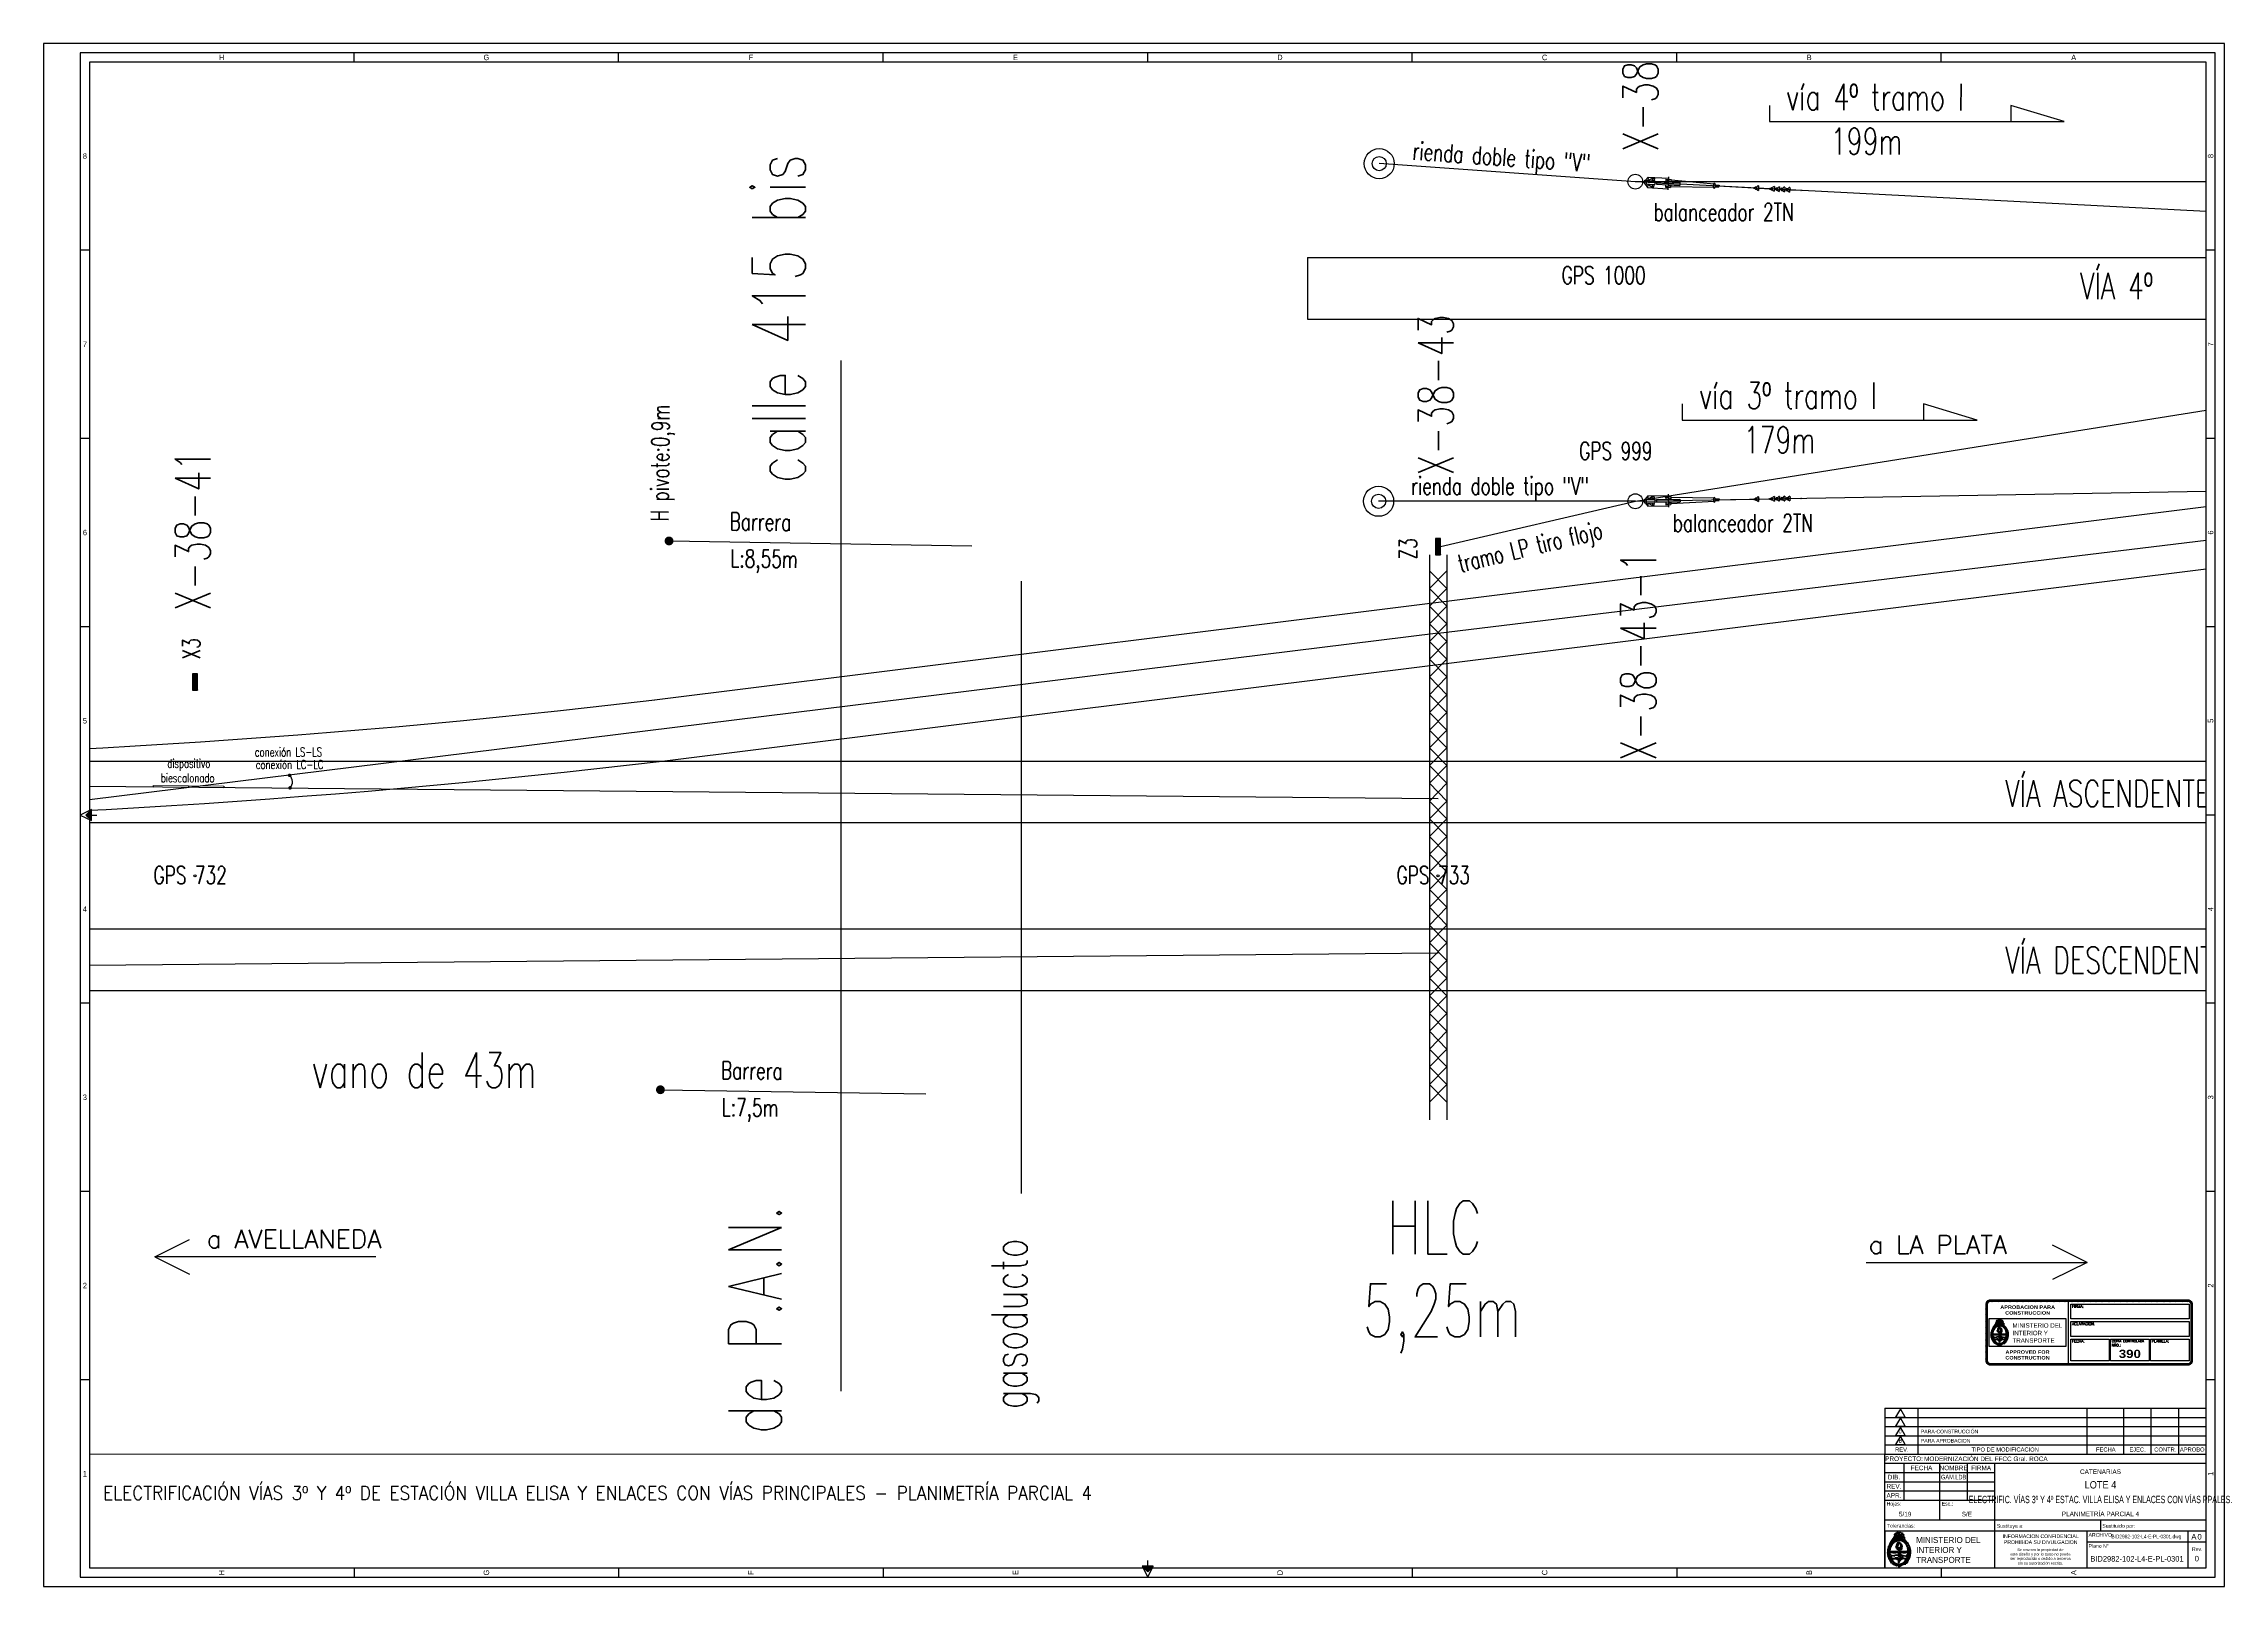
# Paper-space layout '005 VE' of a CAD drawing. Header units: millimetres. Extents: x 1 to 1189, y 10 to 850.
# The model-space entities are those that its viewports show. They can reach past a viewport. Long polylines and large blocks are cut down to what shows.
import ezdxf
from ezdxf.enums import TextEntityAlignment as Align

# ---------------------------------------------------------------- set-up
doc = ezdxf.new("R2010")
doc.units = ezdxf.units.MM
doc.linetypes.add('ACAD_ISO04W100', pattern=[30, 24, -3, 0, -3])
doc.layers.add('02 L d C', color=7, linetype='Continuous', lineweight=5)
for name, color, linetype in [('0_FORMATO', 7, 'Continuous'), ('C142', 142, 'Continuous'), ('E4_ESQUEMAS', 2, 'Continuous'), ('M_DIM', 1, 'Continuous'), ('Textos catenaria', 7, 'Continuous')]:
    doc.layers.add(name, color=color, linetype=linetype)
doc.styles.add('SIMPLEX', font='simplex.shx', dxfattribs={"width": 0.75})
doc.styles.add('STYLE1', font='arial.ttf')
doc.styles.add('TEXTO_SELLO', font='')
doc.styles.get('TEXTO_SELLO').set_extended_font_data('Arial Black', bold=True)
doc.linetypes.add('GAS_LINE', pattern='A,12.7,-5.08,["GAS",Standard,S=2.54,R=0,X=-2.54,Y=-1.27],-6.35', length=24.13)
doc.linetypes.add('ZIGZAG', pattern='A,0.00254,-5.08,[131,ltypeshp.shx,S=5.08,R=0,X=-5.08,Y=0],-10.16,[131,ltypeshp.shx,S=5.08,R=180,X=5.08,Y=0],-5.08', length=20.32254)

# ---------------------------------------------------------------- blocks, each defined once
blk = doc.blocks.new('*X5')
at = {"color": 0}
for p, q in [((95.7, 17.5), (98.6, 20.5)), ((95.8, 17.4), (98.6, 20.3)), ((95.8, 17.4), (98.6, 20.1)), ((95.9, 17.3), (98.6, 20)), ((96, 17.2), (98.6, 19.8)), ((96.1, 17.1), (98.6, 19.6)), ((96.2, 17), (98.6, 19.4)), ((96.3, 16.9), (98.6, 19.2)), ((96.4, 16.8), (98.6, 19.1)), ((96.5, 16.7), (98.6, 18.9)), ((96.6, 16.7), (98.6, 18.7)), ((96.6, 16.6), (98.6, 18.5)), ((96.7, 16.5), (98.6, 18.4)), ((96.8, 16.4), (98.6, 18.2)), ((96.9, 16.3), (98.6, 18)), ((97, 16.2), (98.6, 17.8)), ((97.1, 16.1), (98.6, 17.7)), ((97.2, 16), (98.6, 17.5)), ((97.3, 15.9), (98.6, 17.3)), ((97.3, 15.9), (98.6, 17.1)), ((97.4, 15.8), (98.6, 16.9)), ((97.5, 15.7), (98.6, 16.8)), ((97.6, 15.6), (98.6, 16.6)), ((97.7, 15.5), (98.6, 16.4)), ((97.8, 15.4), (98.6, 16.2)), ((97.9, 15.3), (98.6, 16.1)), ((98, 15.2), (98.6, 15.9)), ((98.1, 15.1), (98.6, 15.7)), ((98.1, 15.1), (98.6, 15.5)), ((98.2, 15), (98.6, 15.4)), ((98.3, 14.9), (98.6, 15.2)), ((98.4, 14.8), (98.6, 15)), ((98.5, 14.7), (98.6, 14.8)), ((98.6, 14.6), (98.6, 14.6))]:
    blk.add_line(p, q, dxfattribs=at)
blk = doc.blocks.new('*X6')
at = {"color": 0}
for p, q in [((95.7, 17.5), (98.6, 20.5)), ((95.8, 17.4), (98.6, 20.3)), ((95.8, 17.4), (98.6, 20.1)), ((95.9, 17.3), (98.6, 20)), ((96, 17.2), (98.6, 19.8)), ((96.1, 17.1), (98.6, 19.6)), ((96.2, 17), (98.6, 19.4)), ((96.3, 16.9), (98.6, 19.2)), ((96.4, 16.8), (98.6, 19.1)), ((96.5, 16.7), (98.6, 18.9)), ((96.6, 16.7), (98.6, 18.7)), ((96.6, 16.6), (98.6, 18.5)), ((96.7, 16.5), (98.6, 18.4)), ((96.8, 16.4), (98.6, 18.2)), ((96.9, 16.3), (98.6, 18)), ((97, 16.2), (98.6, 17.8)), ((97.1, 16.1), (98.6, 17.7)), ((97.2, 16), (98.6, 17.5)), ((97.3, 15.9), (98.6, 17.3)), ((97.3, 15.9), (98.6, 17.1)), ((97.4, 15.8), (98.6, 16.9)), ((97.5, 15.7), (98.6, 16.8)), ((97.6, 15.6), (98.6, 16.6)), ((97.7, 15.5), (98.6, 16.4)), ((97.8, 15.4), (98.6, 16.2)), ((97.9, 15.3), (98.6, 16.1)), ((98, 15.2), (98.6, 15.9)), ((98.1, 15.1), (98.6, 15.7)), ((98.1, 15.1), (98.6, 15.5)), ((98.2, 15), (98.6, 15.4)), ((98.3, 14.9), (98.6, 15.2)), ((98.4, 14.8), (98.6, 15)), ((98.5, 14.7), (98.6, 14.8)), ((98.6, 14.6), (98.6, 14.6))]:
    blk.add_line(p, q, dxfattribs=at)
blk = doc.blocks.new('ISO_A0')
at = {"color": 7}
for p, q in [((-576, 410.1), (-576, 2.6)), ((577, 410.1), (-576, 410.1)), ((577, -409.9), (577, 410.1)), ((-576, -2.4), (-576, -409.9)), ((-576, -409.9), (-2, -409.9)), ((3, -409.9), (577, -409.9))]:
    blk.add_line(p, q, dxfattribs=at)
at = {"color": 254}
for p, q in [((-431.9, 410.1), (-431.9, 415.1)), ((-287.8, 410.1), (-287.8, 415.1)), ((-143.7, 410.1), (-143.7, 415.1)), ((0.5, 410.1), (0.5, 415.1)), ((144.6, 410.1), (144.6, 415.1)), ((288.7, 410.1), (288.7, 415.1)), ((432.8, 410.1), (432.8, 415.1)), ((-576, 307.6), (-581, 307.6)), ((582, 307.6), (577, 307.6)), ((-576, 205.1), (-581, 205.1)), ((582, 205.1), (577, 205.1)), ((-576, 102.6), (-581, 102.6)), ((582, 102.6), (577, 102.6)), ((-575, 3.1), (-581, 0.1)), ((-581, 0.1), (-575, -2.9)), ((-575, 3.1), (-578, 0.1)), ((-578, 0.1), (-575, -2.9)), ((-575, -2.9), (-575, 3.1)), ((-575, 0.1), (-572, 0.1)), ((582, 0.1), (577, 0.1)), ((-576, -102.4), (-581, -102.4)), ((582, -102.4), (577, -102.4)), ((-576, -204.9), (-581, -204.9)), ((582, -204.9), (577, -204.9)), ((-576, -307.4), (-581, -307.4)), ((582, -307.4), (577, -307.4)), ((-431.9, -409.9), (-431.9, -414.9)), ((-287.8, -409.9), (-287.8, -414.9)), ((-143.7, -409.9), (-143.7, -414.9)), ((3.5, -408.9), (-2.5, -408.9)), ((-2.5, -408.9), (0.5, -411.9)), ((-2.5, -408.9), (0.5, -414.9)), ((0.5, -408.9), (0.5, -405.9)), ((0.5, -411.9), (3.5, -408.9)), ((0.5, -414.9), (3.5, -408.9)), ((144.6, -409.9), (144.6, -414.9)), ((288.7, -409.9), (288.7, -414.9)), ((432.8, -409.9), (432.8, -414.9))]:
    blk.add_line(p, q, dxfattribs=at)
for points in [[(-601, 420.1), (-601, -419.9), (587, -419.9), (587, 420.1)], [(-581, 415.1), (-581, -414.9), (582, -414.9), (582, 415.1)]]:
    blk.add_lwpolyline(points, close=True, dxfattribs=at)
blk.add_blockref('*X5', (-673.6, -17.5), dxfattribs=at)
at = {"color": 254, "rotation": 90}
blk.add_blockref('*X6', (18.1, -507.5), dxfattribs=at)
at = {"color": 254}
for s, p in [('H', (-504, 412.6)), ('G', (-359.8, 412.6)), ('F', (-215.7, 412.6)), ('E', (-71.6, 412.6)), ('D', (72.5, 412.6)), ('C', (216.7, 412.6)), ('B', (360.8, 412.6)), ('A', (504.9, 412.6)), ('8', (-578.5, 358.9)), ('7', (-578.5, 256.4)), ('6', (-578.5, 153.9)), ('5', (-578.5, 51.4)), ('4', (-578.5, -51.1)), ('3', (-578.5, -153.6)), ('2', (-578.5, -256.1)), ('1', (-578.5, -358.6))]:
    blk.add_text(s, height=3, dxfattribs=at).set_placement(p, align=Align.MIDDLE)
for s, p in [('8', (579.5, 358.9)), ('7', (579.5, 256.4)), ('6', (579.5, 153.9)), ('5', (579.5, 51.4)), ('4', (579.5, -51.1)), ('3', (579.5, -153.6)), ('2', (579.5, -256.1)), ('1', (579.5, -358.6)), ('H', (-504, -412.4)), ('G', (-359.8, -412.4)), ('F', (-215.7, -412.4)), ('E', (-71.6, -412.4)), ('D', (72.5, -412.4)), ('C', (216.7, -412.4)), ('B', (360.8, -412.4)), ('A', (504.9, -412.4))]:
    blk.add_text(s, height=3, rotation=90, dxfattribs=at).set_placement(p, align=Align.MIDDLE)
blk = doc.blocks.new('ROTULO_CARATULA')
at = {"layer": '0_FORMATO', "color": 255}
for p, q in [((0, 0), (0, 62)), ((0, 52), (60, 52)), ((10.6, 37), (10.6, 57)), ((30, 37), (30, 57)), ((45, 37), (45, 57)), ((60, 0), (60, 57)), ((0, 47), (60, 47)), ((0, 42), (60, 42)), ((0, 37), (60, 37)), ((30, 26), (30, 37)), ((175, 26), (0, 26)), ((117.5, 26), (117.5, 20)), ((175, 20), (0, 20)), ((0, 19.4), (0, 0)), ((60, 0), (60, 19.2)), ((110, 20), (110, 0)), ((175, 14), (110, 14)), ((165, 20), (165, 0)), ((0, 0), (175, 0))]:
    blk.add_line(p, q, dxfattribs=at)
at = {"layer": '0_FORMATO', "color": 7}
for p, q in [((0, 62), (175, 62)), ((0, 57), (175, 57))]:
    blk.add_line(p, q, dxfattribs=at)
at = {"layer": '0_FORMATO', "color": 253}
for p, q in [((0, 19.9), (0, 17.7)), ((2.2, 11.9), (2.3, 12.2)), ((2.2, 11.7), (2.2, 11.9)), ((2.3, 12.2), (2.4, 12.4)), ((2.4, 12.4), (2.5, 12.6)), ((2.5, 12.6), (2.6, 12.8)), ((2.6, 12.8), (2.7, 13.1)), ((2.7, 13.1), (2.8, 13.3)), ((2.8, 13.3), (3, 13.5)), ((3, 13.5), (3.1, 13.8)), ((3.1, 13.8), (3.2, 14)), ((3.2, 14), (3.3, 14.2)), ((3.3, 14.2), (3.4, 14.4)), ((3.4, 14.4), (3.6, 14.6)), ((3.6, 14.6), (3.7, 14.9)), ((3.7, 14.9), (3.8, 15.1)), ((3.8, 15.1), (4, 15.3)), ((4, 15.3), (4.1, 15.5)), ((4.1, 15.5), (4.3, 15.7)), ((4.3, 15.7), (4.4, 16)), ((4.4, 16), (4.6, 16.2)), ((4.6, 16.2), (4.7, 16.4)), ((4.7, 16.4), (4.9, 16.6)), ((4.9, 16.6), (5, 16.8)), ((5, 16.8), (5.2, 17)), ((5.2, 18.2), (6, 19.1)), ((5.4, 18), (5.2, 18.2)), ((5.2, 17.4), (5.4, 17.7)), ((5.2, 17), (5.3, 17.2)), ((5.3, 17.2), (5.5, 17.4)), ((5.5, 17.9), (5.4, 18)), ((5.4, 17.7), (5.5, 17.8)), ((5.5, 17.8), (5.5, 17.9)), ((6, 19.1), (6.3, 19)), ((6.3, 19), (6.4, 19.1)), ((6.4, 19.1), (6.6, 19.3)), ((6.6, 19.3), (7.4, 18.8)), ((7.4, 18.8), (7.7, 19.3)), ((7.7, 19.3), (7.9, 18.8)), ((7.9, 18.8), (8.2, 19.6)), ((8.2, 19.6), (9.6, 19.1)), ((9.6, 19.1), (9.3, 18.2)), ((9.3, 18.2), (10.4, 18.2)), ((10.4, 18.2), (10.1, 16.6)), ((10.1, 16.6), (10.4, 16.7)), ((10.4, 16.7), (10.7, 16.8)), ((10.7, 16.8), (10.9, 16.9)), ((10.8, 16.6), (10.7, 16.4)), ((10.7, 16.4), (10.7, 16.2)), ((10.7, 16.2), (10.8, 16)), ((11, 17), (10.8, 16.8)), ((10.8, 16.8), (10.8, 16.6)), ((10.8, 16), (10.8, 15.8)), ((10.8, 15.8), (10.9, 15.6)), ((10.9, 15.6), (11, 15.4)), ((11, 15.4), (11.2, 15.2)), ((11.2, 15.2), (11.3, 14.9)), ((11.3, 14.9), (11.5, 14.7)), ((11.5, 14.7), (11.6, 14.5)), ((11.6, 14.5), (11.8, 14.2)), ((11.8, 14.2), (12, 14)), ((12, 14), (12.2, 13.8)), ((12.2, 13.8), (12.3, 13.6)), ((12.3, 13.6), (12.5, 13.4)), ((12.5, 13.4), (12.7, 13.2)), ((12.7, 13.2), (12.8, 13)), ((12.8, 13), (12.9, 12.8)), ((12.9, 12.8), (13, 12.6)), ((13, 12.6), (13.1, 12.5)), ((13.1, 12.5), (13.2, 12.3)), ((13.2, 12.3), (13.3, 12.1)), ((13.3, 12.1), (13.4, 11.9)), ((1.6, 9.3), (1.7, 9.6)), ((1.6, 9.1), (1.6, 9.3)), ((1.6, 8.8), (1.6, 9.1)), ((1.6, 8.6), (1.6, 8.8)), ((1.6, 8.3), (1.6, 8.6)), ((1.6, 8.1), (1.6, 8.3)), ((1.6, 7.8), (1.6, 8.1)), ((1.6, 7.6), (1.6, 7.8)), ((1.7, 7.3), (1.6, 7.6)), ((1.7, 10), (1.8, 10.3)), ((1.7, 9.8), (1.7, 10)), ((1.7, 9.6), (1.7, 9.8)), ((1.7, 7.1), (1.7, 7.3)), ((1.8, 6.8), (1.7, 7.1)), ((1.8, 10.5), (1.9, 10.8)), ((1.8, 10.3), (1.8, 10.5)), ((1.8, 6.6), (1.8, 6.8)), ((1.9, 6.3), (1.8, 6.6)), ((1.9, 11), (2, 11.2)), ((1.9, 10.8), (1.9, 11)), ((1.9, 6.1), (1.9, 6.3)), ((2, 5.8), (1.9, 6.1)), ((2, 11.2), (2.1, 11.5)), ((2.1, 5.6), (2, 5.8)), ((2.1, 11.5), (2.2, 11.7)), ((2.2, 5.3), (2.1, 5.6)), ((2.3, 5.1), (2.2, 5.3)), ((2.4, 4.8), (2.3, 5.1)), ((2.6, 4.5), (2.4, 4.8)), ((2.7, 4.3), (2.6, 4.5)), ((2.8, 4.1), (2.7, 4.3)), ((3, 3.8), (2.8, 4.1)), ((3.1, 3.6), (3, 3.8)), ((3.3, 3.4), (3.1, 3.6)), ((3.4, 3.2), (3.3, 3.4)), ((3.6, 3), (3.4, 3.2)), ((3.8, 2.8), (3.6, 3)), ((4, 2.6), (3.8, 2.8)), ((4.2, 2.4), (4, 2.6)), ((4.4, 2.2), (4.2, 2.4)), ((4.7, 2), (4.4, 2.2)), ((4.9, 1.9), (4.7, 2)), ((5.1, 1.7), (4.9, 1.9)), ((5.4, 1.6), (5.1, 1.7)), ((5.6, 1.5), (5.4, 1.6)), ((8.5, 1.8), (5.5, 2.1)), ((5.5, 2.1), (6.8, 1.3)), ((5.8, 1.4), (5.6, 1.5)), ((6.1, 1.3), (5.8, 1.4)), ((6.3, 1.3), (6.1, 1.3)), ((6.6, 1.3), (6.3, 1.3)), ((6.8, 1.3), (6.6, 1.3)), ((6.8, 1.3), (8.5, 1.8)), ((7.1, 1.3), (6.8, 1.3)), ((7.3, 1.2), (7.1, 1.3)), ((7.5, 1), (7.3, 1.2)), ((7.5, 0.8), (7.5, 1)), ((7.7, 0.5), (7.5, 0.8)), ((8.2, 1.3), (7.7, 0.5)), ((9.6, 1.6), (8.2, 1.3)), ((10.4, 2.6), (8.8, 1.8)), ((8.8, 1.8), (9.6, 1.6)), ((10.1, 1.8), (10.4, 2.6)), ((10.4, 1.9), (10.1, 1.8)), ((10.6, 2), (10.4, 1.9)), ((10.8, 2.1), (10.6, 2)), ((11, 2.3), (10.8, 2.1)), ((11.2, 2.4), (11, 2.3)), ((11.4, 2.5), (11.2, 2.4)), ((11.6, 2.7), (11.4, 2.5)), ((11.8, 2.9), (11.6, 2.7)), ((12, 3), (11.8, 2.9)), ((12.1, 3.2), (12, 3)), ((12.3, 3.4), (12.1, 3.2)), ((12.4, 3.6), (12.3, 3.4)), ((12.6, 3.8), (12.4, 3.6)), ((12.7, 4), (12.6, 3.8)), ((12.8, 4.2), (12.7, 4)), ((13, 4.4), (12.8, 4.2)), ((13.1, 4.6), (13, 4.4)), ((13.2, 4.8), (13.1, 4.6)), ((13.3, 5), (13.2, 4.8)), ((13.4, 5.3), (13.3, 5)), ((13.4, 11.9), (13.5, 11.6)), ((13.5, 5.5), (13.4, 5.3)), ((13.5, 11.6), (13.6, 11.4)), ((13.6, 5.7), (13.5, 5.5)), ((13.6, 11.4), (13.7, 11.2)), ((13.7, 6.2), (13.6, 6)), ((13.6, 6), (13.6, 5.7)), ((13.7, 11.2), (13.7, 10.9)), ((13.7, 10.9), (13.8, 10.7)), ((13.8, 6.4), (13.7, 6.2)), ((13.8, 10.7), (13.8, 10.5)), ((13.8, 10.5), (13.9, 10.2)), ((13.9, 6.9), (13.8, 6.7)), ((13.8, 6.7), (13.8, 6.4)), ((13.9, 10.2), (13.9, 10)), ((13.9, 10), (14, 9.7)), ((14, 7.7), (13.9, 7.4)), ((13.9, 7.4), (13.9, 7.2)), ((13.9, 7.2), (13.9, 6.9)), ((14, 9.7), (14, 9.5)), ((14, 9.5), (14, 9.2)), ((14, 9.2), (14, 9)), ((14, 9), (14, 8.7)), ((14, 8.7), (14, 8.5)), ((14, 8.5), (14, 8.2)), ((14, 8.2), (14, 7.9)), ((14, 7.9), (14, 7.7))]:
    blk.add_line(p, q, dxfattribs=at)
at = {"layer": '0_FORMATO'}
blk.add_line((60, 19.2), (60, 21.6), dxfattribs=at)
at = {"layer": '0_FORMATO', "color": 253}
for points in [[(0, 19.9), (0, 19.9)], [(2.2, 12.2), (2.2, 11.9), (2.2, 11.6), (2.2, 11.4), (2.3, 11.2), (2.5, 11.1), (2.7, 10.9), (2.5, 11.4), (3.3, 11.1), (2.2, 12.2)], [(3.3, 14.4), (3.1, 14.1), (3, 13.9), (2.8, 13.6), (2.7, 13.4), (2.6, 13.1), (2.6, 12.8), (2.5, 12.6), (2.5, 12.3), (2.5, 12), (2.6, 12.2), (2.7, 12.4), (2.9, 12.6), (3, 12.9), (3.1, 13.1), (3.2, 13.4), (3.3, 13.7), (3.3, 13.9), (3.3, 14.2), (3.3, 14.4)], [(2.7, 8.9), (7.4, 8.9), (7.4, 10), (7.2, 10.1), (7.1, 10.3), (6.9, 10.4), (6.8, 10.6), (6.7, 10.8), (6.6, 11), (6.5, 11.2), (6.5, 11.4), (6.4, 11.7), (6.4, 11.9), (6.4, 12.1), (6.4, 12.4), (6.4, 12.6), (6.5, 12.8), (6.6, 13), (6.6, 13.2), (6.8, 13.3), (6.9, 13.5), (7.1, 13.6), (7.2, 13.7), (7.4, 13.8), (7.7, 13.8), (7.9, 13.8), (8.1, 13.7), (8.3, 13.7), (8.5, 13.6), (8.6, 13.4), (8.8, 13.3), (8.9, 13.2), (9, 13), (9.1, 12.8), (9.2, 12.6), (9.3, 12.4), (9.3, 12.2), (9.4, 12), (9.4, 11.8), (9.4, 11.6), (9.3, 11.4), (9.3, 11.2), (9.2, 11), (9.1, 10.8), (9, 10.6), (8.9, 10.5), (8.8, 10.3), (8.6, 10.2), (8.4, 10.1), (8.2, 10), (8.2, 8.9), (12.6, 8.9), (12.6, 9.2), (12.6, 9.5), (12.6, 9.7), (12.5, 10), (12.5, 10.2), (12.5, 10.4), (12.4, 10.7), (12.4, 10.9), (12.3, 11.1), (12.3, 11.3), (12.2, 11.5), (12.1, 11.7), (12, 11.9), (12, 12.1), (11.9, 12.3), (11.8, 12.4), (11.7, 12.6), (11.6, 12.8), (11.5, 12.9), (11.4, 13.1), (11.3, 13.2), (11.2, 13.3), (11.1, 13.5), (10.9, 13.6), (10.8, 13.7), (10.7, 13.8), (10.6, 13.9), (10.4, 14), (10.3, 14.1), (10.1, 14.2), (10, 14.3), (9.9, 14.4), (9.7, 14.4), (9.6, 14.5), (9.4, 14.6), (9.3, 14.6), (9.1, 14.7), (9, 14.7), (8.8, 14.7), (8.7, 14.8), (8.5, 14.8), (8.3, 14.8), (8.2, 14.8), (8, 14.8), (7.9, 14.8), (7.7, 14.8), (7.6, 14.8), (7.4, 14.8), (7.2, 14.8), (7.1, 14.7), (6.9, 14.7), (6.8, 14.7), (6.6, 14.6), (6.5, 14.6), (6.3, 14.5), (6.2, 14.5), (6, 14.4), (5.9, 14.3), (5.7, 14.2), (5.6, 14.1), (5.4, 14.1), (5.3, 14), (5.1, 13.9), (5, 13.7), (4.9, 13.6), (4.7, 13.5), (4.6, 13.4), (4.5, 13.3), (4.3, 13.1), (4.2, 13), (4.1, 12.8), (4, 12.7), (3.9, 12.5), (3.8, 12.3), (3.7, 12.2), (3.6, 12), (3.5, 11.8), (3.4, 11.6), (3.3, 11.4), (3.2, 11.2), (3.2, 11), (3.1, 10.8), (3, 10.6), (3, 10.4), (2.9, 10.2), (2.9, 9.9), (2.8, 9.7), (2.8, 9.4), (2.8, 9.2), (2.7, 8.9)], [(2.7, 12.2), (3.3, 11.7), (3.3, 12.2), (2.7, 12.2)], [(3, 13.6), (2.9, 13.2), (2.9, 13), (2.9, 12.7), (3.1, 12.5), (3.3, 12.2), (3.2, 12.5), (3.3, 12.7), (3.6, 12.8), (3, 13.6)], [(3.3, 13.3), (3.3, 13), (3.3, 12.9), (3, 12.8), (3.3, 12), (3.5, 12.2), (3.6, 12.5), (3.6, 12.7), (3.6, 12.9), (3.5, 13.1), (3.3, 13.3)], [(3.8, 14.1), (3.8, 13.8), (3.8, 13.7), (3.6, 13.6), (3.3, 13.6), (4.1, 13), (4.7, 14.1), (3.8, 14.1)], [(3.6, 14.7), (3.8, 14.4), (3.6, 14.7)], [(3.8, 15), (3.8, 14.6), (3.7, 14.3), (3.8, 14.1), (3.9, 13.8), (4.1, 13.6), (4.1, 13.9), (4.2, 14.1), (4.3, 14.1), (4.7, 14.1), (4.4, 15), (3.8, 15)], [(4.4, 15.5), (4.7, 13.9), (5.5, 14.7), (4.4, 15.5)], [(4.7, 15.8), (4.7, 14.7), (5.7, 15), (5.5, 15.8), (4.7, 15.8)], [(6.3, 18.8), (5.5, 17.2), (4.9, 17.2), (4.9, 15.5), (5.2, 15.5), (5.4, 15.4), (5.5, 15.3), (5.4, 15.1), (5.2, 15), (5.4, 14.9), (5.7, 14.9), (5.9, 14.9), (6.2, 14.9), (6.5, 14.9), (6.8, 15), (7.1, 15), (7.4, 15.1), (7.7, 15.2), (7.9, 15.3), (8.2, 15.4), (8.4, 15.5), (8.6, 15.6), (8.8, 15.8), (5.7, 15.2), (6.3, 18.8)], [(6, 19.1), (5.2, 18.2), (5.5, 18.2), (5.8, 18.2), (5.9, 18.3), (6, 18.5), (6.1, 18.8), (6, 19.1)], [(5.7, 17.4), (5.5, 16.1), (5.7, 16.3), (5.8, 16.5), (5.9, 16.7), (5.9, 16.9), (5.9, 17.1), (5.7, 17.4)], [(5.7, 16.1), (5.7, 15.2), (6.3, 15.2), (6.3, 16.1), (5.7, 16.1)], [(6.6, 18.2), (6, 16.9), (6.2, 17.1), (6.4, 17.4), (6.5, 17.6), (6.6, 17.9), (6.6, 18.2)], [(6, 16.3), (6.8, 16.3), (6.6, 17.4), (7.7, 17.4), (7.4, 16.6), (8.2, 16.6), (7.9, 17.4), (8.8, 17.4), (8.8, 17), (8.8, 16.8), (9, 16.6), (9.3, 16.3), (9.3, 16.6), (9.2, 16.9), (9.1, 17.1), (9, 17.3), (8.9, 17.5), (8.8, 17.6), (8.6, 17.8), (8.5, 17.9), (8.3, 18), (8.2, 18), (8, 18.1), (7.9, 18.1), (7.7, 18.1), (7.5, 18), (7.4, 18), (7.2, 17.9), (7.1, 17.8), (6.9, 17.7), (6.7, 17.5), (6.6, 17.4), (6.5, 17.2), (6.3, 17), (6.2, 16.8), (6.1, 16.6), (6, 16.3)], [(6, 16.3), (6, 15.5), (6.6, 16.1), (7.4, 15.8), (7.1, 16), (6.9, 16.2), (6.7, 16.3), (6.4, 16.3), (6, 16.3)], [(6.8, 13.3), (7.7, 13), (6.3, 11.1), (9, 10.9), (8.2, 11.1), (9, 11.4), (9, 11.7), (8.9, 12), (8.8, 12.2), (8.8, 12.5), (8.7, 12.7), (8.6, 12.9), (8.4, 13.1), (8.3, 13.2), (8.1, 13.3), (7.9, 13.4), (7.7, 13.4), (7.5, 13.4), (7.2, 13.4), (6.8, 13.3)], [(6.6, 12.5), (6.3, 11.7), (6.6, 12.5)], [(6.5, 15.1), (6.7, 15.1), (6.5, 15.1)], [(8.2, 19.6), (8.1, 19.3), (7.9, 19.1), (7.8, 19.1), (7.6, 19.2), (7.4, 19.3), (6.6, 19.3), (6.7, 19.1), (6.8, 18.9), (7, 18.7), (7.1, 18.6), (7.3, 18.5), (7.5, 18.4), (7.7, 18.4), (7.9, 18.4), (8.2, 18.4), (8.4, 18.4), (8.6, 18.5), (8.9, 18.6), (9.1, 18.6), (9.3, 18.7), (9.6, 18.8), (8.2, 19.6)], [(6.6, 17.4), (6.7, 17.1), (6.8, 16.9), (7, 16.7), (7.1, 16.6), (7.4, 16.5), (7.6, 16.4), (7.9, 16.3), (7.7, 17.4), (6.6, 17.4)], [(6.6, 16.1), (6.6, 15.5), (7.1, 15.5), (6.6, 16.1)], [(6.8, 13.9), (6.6, 12.8), (7.4, 13.9), (6.8, 13.9)], [(6.8, 17.4), (6.8, 16.9), (7.4, 16.9), (7.4, 17.4), (6.8, 17.4)], [(6.8, 12.2), (7.7, 13), (7.3, 13), (7.1, 12.9), (7, 12.8), (6.9, 12.5), (6.8, 12.2)], [(6.9, 18.3), (7, 18.2), (6.9, 18.3)], [(7.4, 15.5), (8.8, 15.8), (8.8, 15), (9, 15.1), (9.3, 15.1), (9.5, 15.2), (9.7, 15.2), (9.9, 15.2), (10.1, 15.2), (10.1, 15.1), (10.2, 14.9), (10.1, 14.7), (10.9, 15), (10.9, 15.5), (10.8, 15.6), (10.6, 15.6), (10.4, 15.7), (10.1, 15.8), (9.9, 15.9), (9.7, 16), (9.5, 16.1), (9.2, 16.2), (9, 16.2), (8.8, 16.3), (8.6, 16.3), (8.4, 16.3), (8.2, 16.3), (8, 16.3), (7.9, 16.2), (7.7, 16.1), (7.6, 15.9), (7.5, 15.8), (7.4, 15.5)], [(7.4, 14.1), (8.2, 13.9), (7.4, 14.1)], [(7.6, 13.8), (7.8, 13.7), (7.6, 13.8)], [(7.7, 16.1), (7.9, 15.8), (7.7, 16.1)], [(7.8, 19.2), (7.8, 19), (7.8, 19.2)], [(7.9, 17.4), (7.9, 16.9), (8.8, 16.9), (8.8, 17.4), (7.9, 17.4)], [(7.9, 13.9), (8.8, 13.3), (7.9, 13.9)], [(8.2, 16.9), (9, 16.3), (8.2, 16.9)], [(8.5, 18.5), (8.5, 18), (9, 18), (8.5, 18.5)], [(8.8, 18), (9.9, 16.3), (9.8, 16.6), (9.6, 16.9), (9.5, 17.2), (9.4, 17.4), (9.2, 17.6), (9, 17.8), (8.8, 18)], [(8.8, 13.3), (8.8, 12), (8.8, 13.3)], [(9, 18.8), (9.3, 15.8), (10.7, 15.5), (10.7, 16.6), (10.1, 16.6), (10.4, 18.2), (9, 18.8)], [(9, 15.2), (10.4, 15), (9, 15.2)], [(9, 12.5), (9.3, 10.3), (9.4, 10.6), (9.5, 10.9), (9.5, 11.2), (9.5, 11.4), (9.4, 11.7), (9.3, 12), (9.2, 12.2), (9, 12.5)], [(9.1, 12.9), (9.2, 12.7), (9.1, 12.9)], [(9.7, 17.2), (9.8, 17.1), (9.7, 17.2)], [(10.1, 14.7), (11.5, 13), (12, 13.6), (12.9, 13), (12.6, 13.9), (11.2, 13.6), (11.2, 13.9), (11.1, 14.2), (10.9, 14.3), (10.7, 14.5), (10.5, 14.6), (10.1, 14.7)], [(10.7, 15), (12, 13.6), (12, 13.9), (11.9, 14.2), (11.8, 14.5), (11.7, 14.6), (11.5, 14.8), (11.3, 14.9), (11, 14.9), (10.7, 15)], [(11.4, 13.8), (11.6, 13.7), (11.4, 13.8)], [(12, 13.6), (11.9, 13.3), (11.8, 13), (11.8, 12.8), (11.9, 12.6), (12, 12.5), (12.3, 12.3), (12.6, 12.2), (12, 11.7), (12.3, 10.9), (13.4, 10.9), (13.1, 13), (12, 13.6)], [(12.2, 12.1), (12.4, 12), (12.2, 12.1)], [(13.1, 12.2), (13.1, 12), (13.1, 11.8), (13.1, 11.5), (13, 11.3), (12.9, 11.1), (12.9, 10.8), (12.9, 10.6), (12.8, 10.4), (12.9, 10.2), (12.9, 10.1), (13, 9.9), (13.2, 9.8), (13.4, 9.8), (12.9, 10.3), (14, 10.3), (13.1, 12.2)], [(12.9, 12.5), (13.1, 12.2), (12.9, 12.5)], [(1.4, 10.3), (1.4, 8.1), (1.6, 8.9), (2.5, 9.2), (2.3, 9.4), (2.2, 9.5), (2.1, 9.6), (2.1, 9.6), (2.2, 9.7), (2.5, 9.8), (1.4, 10.3)], [(6, 11.7), (6.1, 11.4), (6.2, 11.1), (6.3, 10.9), (6.4, 10.7), (6.6, 10.6), (6.8, 10.5), (7.1, 10.4), (7.4, 10.3), (7.4, 8.9), (2.7, 8.9), (2.8, 9.2), (2.8, 9.5), (2.8, 9.7), (2.8, 10), (2.9, 10.3), (2.9, 10.5), (2.8, 10.8), (2.7, 11), (2.6, 11.2), (2.5, 11.4), (2.7, 10.9), (1.9, 11.1), (1.6, 10), (2.2, 10.6), (1.9, 9.2), (2.5, 7.6), (2.7, 8.7), (7.4, 8.7), (7.4, 6.8), (7.9, 8.7), (8.2, 8.7), (8.5, 8.7), (8.7, 8.7), (9, 8.7), (9.3, 8.7), (9.5, 8.7), (9.8, 8.7), (10.1, 8.7), (10.3, 8.7), (10.6, 8.7), (10.9, 8.7), (11.1, 8.7), (11.4, 8.7), (11.6, 8.6), (11.9, 8.6), (12.1, 8.5), (12.4, 8.4), (12.6, 8.3), (12.8, 8.2), (13.1, 8.1), (13.3, 7.9), (13.5, 7.8), (13.7, 7.6), (12.6, 7.8), (12, 4.8), (10.7, 5.1), (11.5, 4.6), (10.1, 2.6), (11.2, 2.6), (12.6, 5.9), (13.7, 5.7), (12.9, 6.2), (12.9, 7.3), (13.7, 6.5), (14, 10.3), (13.1, 8.4), (13.1, 9.5), (12.9, 9.4), (12.6, 9.3), (12.4, 9.2), (12.1, 9.1), (11.8, 9), (11.6, 9), (11.3, 8.9), (11, 8.9), (10.7, 8.9), (10.5, 8.9), (10.2, 8.9), (9.9, 8.9), (9.6, 8.9), (9.3, 8.9), (9, 8.9), (8.8, 8.9), (8.5, 8.9), (8.2, 8.9), (7.9, 8.9), (8.5, 10.6), (7.1, 11.1), (7.1, 10.8), (7, 10.7), (6.9, 10.6), (6.6, 10.6), (6.3, 10.6), (6, 11.7)], [(1.6, 8.9), (1.7, 8.6), (1.8, 8.3), (1.8, 8.1), (2, 7.9), (2.2, 7.7), (2.5, 7.6), (1.9, 8.1), (2.5, 8.9), (1.6, 8.9)], [(1.6, 7.8), (1.6, 6.5), (1.9, 7.3), (2.5, 6.8), (2.5, 7.1), (2.5, 7.3), (2.3, 7.5), (2.2, 7.6), (1.9, 7.7), (1.6, 7.8)], [(1.9, 7.3), (1.6, 6.2), (2.7, 6.2), (1.9, 7.3)], [(1.9, 10.6), (1.9, 10), (2.5, 10), (1.9, 10.6)], [(2.7, 6.8), (1.9, 5.7), (3, 5.4), (2.7, 6.8)], [(1.9, 5.1), (3.3, 4.8), (3, 5.9), (1.9, 5.1)], [(2, 11.8), (2.1, 11.6), (2, 11.8)], [(2.1, 9.7), (2.3, 9.6), (2.1, 9.7)], [(2.1, 8.3), (2.3, 8.2), (2.1, 8.3)], [(2.3, 5.2), (2.4, 5), (2.3, 5.2)], [(2.5, 4.3), (4.4, 3.5), (4.4, 4.8), (4.1, 4.9), (3.8, 5), (3.6, 5), (3.3, 4.9), (3.1, 4.8), (2.9, 4.7), (2.7, 4.5), (2.5, 4.3)], [(2.7, 8.7), (3, 8.6), (3.2, 8.5), (3.5, 8.4), (3.8, 8.4), (4, 8.4), (4.3, 8.3), (4.6, 8.3), (4.9, 8.3), (5.2, 8.3), (5.5, 8.3), (5.7, 8.3), (6, 8.3), (6.3, 8.4), (6.6, 8.4), (6.9, 8.4), (7.1, 8.4), (7.4, 8.4), (7.1, 8.5), (6.9, 8.6), (6.6, 8.6), (6.4, 8.7), (6.1, 8.7), (5.8, 8.7), (5.5, 8.7), (5.2, 8.7), (5, 8.7), (4.7, 8.7), (4.4, 8.7), (4.1, 8.7), (3.8, 8.7), (3.5, 8.7), (3.3, 8.7), (3, 8.7), (2.7, 8.7)], [(2.7, 8.4), (2.8, 8.1), (2.8, 7.9), (2.9, 7.6), (3, 7.4), (3.1, 7.3), (3.3, 7.1), (3.4, 7), (3.6, 7), (3.7, 6.9), (3.9, 6.8), (4.1, 6.8), (4.3, 6.8), (4.5, 6.8), (4.7, 6.8), (4.9, 6.8), (5.2, 6.9), (5.4, 6.9), (5.6, 7), (5.8, 7), (6.1, 7.1), (6.3, 7.1), (6.5, 7.2), (6.7, 7.2), (7, 7.2), (7.2, 7.3), (7.4, 7.3), (7.4, 8.4), (2.7, 8.4)], [(2.7, 7.3), (3, 7), (2.7, 7.3)], [(2.7, 7), (3, 6.8), (2.7, 7)], [(2.7, 4.6), (2.9, 4.3), (3, 4), (3.1, 3.9), (3.3, 3.7), (3.5, 3.6), (3.8, 3.5), (3.7, 3.8), (3.6, 4), (3.5, 4.2), (3.3, 4.3), (3.1, 4.5), (2.7, 4.6)], [(2.8, 10.4), (2.9, 10.2), (2.8, 10.4)], [(3, 6.2), (3.1, 6), (3.3, 5.9), (3.4, 5.8), (3.6, 5.7), (3.9, 5.6), (4.1, 5.5), (4.3, 5.4), (4.6, 5.4), (4.9, 5.3), (5.2, 5.3), (5.5, 5.3), (5.8, 5.3), (6.1, 5.2), (6.4, 5.2), (6.7, 5.2), (7, 5.3), (7.3, 5.3), (7.5, 5.3), (7.8, 5.3), (8.1, 5.3), (8.3, 5.3), (8.6, 5.4), (8.8, 5.4), (8.8, 6.2), (9, 6.1), (9.2, 6), (9.4, 5.9), (9.6, 5.8), (9.8, 5.7), (10, 5.6), (10.2, 5.5), (10.4, 5.4), (10.6, 5.3), (10.8, 5.3), (11, 5.3), (11.2, 5.3), (11.4, 5.3), (11.6, 5.4), (11.8, 5.4), (11.9, 5.6), (12.1, 5.7), (12.2, 5.9), (12.3, 6.2), (12.1, 6.2), (11.8, 6.3), (11.5, 6.3), (11.3, 6.4), (11, 6.4), (10.8, 6.5), (10.5, 6.5), (10.2, 6.6), (10, 6.7), (9.7, 6.7), (9.5, 6.8), (9.2, 6.8), (8.9, 6.8), (8.7, 6.9), (8.4, 6.9), (8.2, 6.9), (7.9, 6.9), (7.6, 6.8), (7.4, 6.8), (8.8, 6.5), (8.4, 6.4), (8.1, 6.4), (7.9, 6.4), (7.7, 6.4), (7.5, 6.6), (7.3, 6.8), (7.1, 7), (3, 6.2)], [(3, 6.2), (4.1, 6.5), (3.8, 6.6), (3.5, 6.6), (3.3, 6.5), (3, 6.2)], [(3, 3.7), (3.3, 2.9), (4.1, 3.2), (3, 3.7)], [(3.3, 5.4), (3.6, 5.1), (3.3, 5.4)], [(3.6, 3.2), (3.8, 2.9), (3.9, 2.7), (4.1, 2.6), (4.4, 2.5), (4.6, 2.4), (4.9, 2.4), (5.2, 2.4), (4.7, 3.5), (3.6, 3.2)], [(3.6, 2.9), (3.8, 2.6), (3.6, 2.9)], [(7.4, 2.9), (7.4, 4.6), (3.8, 4.8), (3.9, 4.6), (4.1, 4.4), (4.2, 4.2), (4.3, 4), (4.5, 3.8), (4.6, 3.6), (4.8, 3.4), (5, 3.3), (5.1, 3.1), (5.3, 3), (5.5, 2.9), (5.7, 2.8), (5.9, 2.7), (6.1, 2.6), (6.3, 2.5), (6.5, 2.4), (6.7, 2.3), (6.9, 2.3), (7.1, 2.3), (7.3, 2.2), (7.5, 2.2), (7.7, 2.2), (7.9, 2.2), (8.1, 2.2), (8.3, 2.2), (8.5, 2.3), (8.7, 2.3), (8.9, 2.4), (9.1, 2.4), (9.3, 2.5), (9.5, 2.6), (9.7, 2.7), (9.9, 2.8), (10.1, 2.9), (10.3, 3.1), (10.5, 3.2), (10.6, 3.4), (10.8, 3.5), (10.9, 3.7), (11.1, 3.9), (11.2, 4.1), (11.4, 4.3), (11.5, 4.6), (11.2, 4.7), (10.9, 4.8), (10.6, 4.9), (10.3, 4.9), (10.1, 4.9), (9.9, 4.9), (9.7, 4.9), (9.5, 4.8), (9.4, 4.8), (9.2, 4.7), (9, 4.6), (8.9, 4.5), (8.8, 4.4), (8.6, 4.2), (8.5, 4.1), (8.3, 3.9), (8.1, 3.7), (8, 3.5), (7.8, 3.3), (7.6, 3.1), (7.4, 2.9)], [(4.1, 6.8), (5.5, 6.5), (4.1, 6.8)], [(4.1, 4), (4.4, 3.7), (4.1, 4)], [(4.9, 2.9), (4.9, 2.6), (4.8, 2.5), (4.7, 2.4), (4.4, 2.4), (4.1, 2.4), (5.2, 1.8), (6.8, 1.8), (4.9, 2.9)], [(4.4, 3.7), (5.2, 2.9), (4.4, 3.7)], [(4.5, 5.2), (4.6, 5), (4.5, 5.2)], [(4.8, 5.3), (5, 5.2), (4.8, 5.3)], [(5.2, 5.1), (6.6, 5.4), (6.3, 5.5), (6, 5.6), (5.8, 5.6), (5.6, 5.5), (5.4, 5.4), (5.2, 5.1)], [(5.2, 2.9), (5.5, 2.6), (5.2, 2.9)], [(5.2, 2.1), (5.4, 1.8), (5.6, 1.6), (5.8, 1.5), (6, 1.3), (6.3, 1.2), (6.5, 1.1), (6.8, 1), (5.2, 2.1)], [(5.4, 2.3), (5.6, 2.2), (5.4, 2.3)], [(5.6, 6.8), (5.7, 6.7), (5.6, 6.8)], [(5.7, 7), (7.4, 7), (5.7, 7)], [(5.7, 5.4), (6.6, 4.8), (5.7, 5.4)], [(5.7, 2.6), (6, 2.4), (5.7, 2.6)], [(6, 7.3), (6.3, 7), (6, 7.3)], [(6.3, 10.9), (7.4, 10.6), (6.3, 10.9)], [(6.3, 5.4), (6.6, 5.1), (6.3, 5.4)], [(6.3, 4.8), (6.6, 4.6), (6.3, 4.8)], [(6.3, 2.4), (6.6, 2.1), (6.3, 2.4)], [(6.6, 10.9), (7.4, 11.4), (6.6, 10.9)], [(6.6, 10.3), (7.4, 10), (6.6, 10.3)], [(6.6, 5.7), (6.6, 5.1), (7.4, 5.1), (6.6, 5.7)], [(6.6, 4.6), (6.9, 4.6), (7.2, 4.7), (7.4, 4.8), (7.6, 4.9), (7.8, 5.1), (7.9, 5.4), (7.6, 5.3), (7.3, 5.3), (7.1, 5.2), (6.9, 5.1), (6.7, 4.9), (6.6, 4.6)], [(6.8, 4.8), (7.1, 4.6), (6.8, 4.8)], [(6.9, 1.6), (7, 1.5), (6.9, 1.6)], [(7.1, 7), (7.2, 6.7), (7.3, 6.5), (7.4, 6.4), (7.6, 6.3), (7.9, 6.2), (7.1, 7)], [(7.1, 1.8), (7.9, 1.6), (7.4, 0.7), (8.8, 1.8), (7.1, 1.8)], [(7.4, 4.6), (7.4, 3.2), (7.4, 4.6)], [(7.4, 3.2), (7.7, 2.9), (7.4, 3.2)], [(7.6, 1.5), (7.8, 1.4), (7.6, 1.5)], [(7.9, 5.1), (7.7, 3.2), (7.9, 5.1)], [(7.7, 3.2), (7.9, 2.9), (7.7, 3.2)], [(7.8, 0.8), (7.8, 0.6), (7.8, 0.8)], [(8.2, 11.4), (9, 11.1), (7.9, 10.9), (9.3, 10.3), (9.3, 11.4), (8.2, 11.4)], [(7.9, 10.3), (7.9, 8.9), (8.2, 10), (9.3, 10), (7.9, 10.3)], [(7.9, 8.7), (7.9, 8.3), (8, 8), (8, 7.8), (8.1, 7.5), (8.3, 7.3), (8.5, 7), (7.9, 8.7)], [(7.9, 6.8), (7.9, 6.2), (8.5, 6.2), (8.5, 6.8), (7.9, 6.8)], [(7.9, 4.6), (7.9, 3.2), (7.9, 4.6)], [(8.2, 8.7), (8.5, 8.6), (8.7, 8.5), (9, 8.4), (9.2, 8.4), (9.5, 8.4), (9.8, 8.3), (10.1, 8.3), (10.4, 8.3), (10.6, 8.3), (10.9, 8.3), (11.2, 8.3), (11.5, 8.4), (11.8, 8.4), (12.1, 8.4), (12.3, 8.4), (12.6, 8.4), (12.3, 8.5), (12.1, 8.6), (11.8, 8.6), (11.6, 8.7), (11.3, 8.7), (11, 8.7), (10.7, 8.7), (10.4, 8.7), (10.2, 8.7), (9.9, 8.7), (9.6, 8.7), (9.3, 8.7), (9, 8.7), (8.7, 8.7), (8.5, 8.7), (8.2, 8.7)], [(8.2, 8.4), (8.3, 8.2), (8.4, 8), (8.5, 7.9), (8.6, 7.7), (8.7, 7.5), (8.9, 7.4), (9, 7.3), (9.2, 7.1), (9.4, 7), (9.6, 6.9), (9.7, 6.9), (9.9, 6.8), (10.1, 6.7), (10.3, 6.7), (10.5, 6.7), (10.7, 6.6), (10.9, 6.6), (11.1, 6.6), (11.3, 6.7), (11.4, 6.7), (11.6, 6.8), (11.8, 6.9), (11.9, 7), (12.1, 7.1), (12.2, 7.2), (12.3, 7.3), (12.4, 7.5), (12.5, 7.7), (12.5, 7.9), (12.6, 8.1), (12.6, 8.4), (8.2, 8.4)], [(8.2, 5.4), (8.2, 4.6), (8.8, 4.6), (8.8, 5.4), (8.2, 5.4)], [(8.4, 11.9), (8.6, 11.8), (8.4, 11.9)], [(8.5, 7.3), (9.6, 6.8), (8.5, 7.3)], [(8.5, 6.5), (8.8, 6.2), (8.5, 6.5)], [(8.5, 5.9), (8.8, 5.1), (8.5, 5.9)], [(9.3, 5.9), (8.5, 5.1), (8.8, 5.1), (9, 5.1), (9.2, 5.2), (9.3, 5.3), (9.4, 5.4), (9.4, 5.7), (9.3, 5.9)], [(8.8, 1.6), (8.5, 1), (9, 1), (8.8, 1.6)], [(8.7, 2), (8.8, 1.9), (8.7, 2)], [(8.8, 5.9), (9.3, 5.4), (9.3, 5.9), (8.8, 5.9)], [(8.8, 2.4), (9, 2.1), (8.8, 2.4)], [(8.9, 6.1), (9.1, 6), (8.9, 6.1)], [(9, 7.3), (9.3, 7), (9, 7.3)], [(9, 5.1), (9.3, 4.8), (9, 5.1)], [(9, 1.8), (10.1, 2.4), (9.8, 2.4), (9.6, 2.4), (9.4, 2.3), (9.2, 2.1), (9, 1.8)], [(9.2, 1.5), (9.4, 1.4), (9.2, 1.5)], [(9.6, 7), (9.6, 6.5), (10.1, 6.5), (9.6, 7)], [(9.6, 5.9), (9.9, 5.7), (9.6, 5.9)], [(9.8, 1.7), (9.9, 1.6), (9.8, 1.7)], [(9.9, 5.5), (10, 5.3), (9.9, 5.5)], [(9.9, 2.9), (10.1, 2.6), (9.9, 2.9)], [(10, 6.9), (10.2, 6.8), (10, 6.9)], [(10.1, 5.4), (10.4, 5.1), (10.1, 5.4)], [(10.1, 2.1), (11.5, 2.1), (10.1, 2.1)], [(10.3, 6.7), (10.5, 6.6), (10.3, 6.7)], [(11.2, 3.5), (11.1, 3.2), (11, 3.1), (11, 3), (11.1, 2.9), (11.2, 2.6), (11, 2.8), (10.9, 2.9), (10.8, 2.9), (10.6, 2.8), (10.4, 2.6), (12, 2.6), (12, 3.2), (11.2, 3.5)], [(10.5, 5.2), (10.6, 5), (10.5, 5.2)], [(10.7, 6.8), (10.9, 6.5), (10.7, 6.8)], [(10.9, 4.8), (11.2, 4.6), (10.9, 4.8)], [(11, 6.6), (11.1, 6.4), (11, 6.6)], [(11.2, 5.1), (12, 4.8), (11.2, 5.1)], [(11.2, 4.3), (11.5, 4), (11.2, 4.3)], [(11.4, 6.4), (11.6, 6.3), (11.4, 6.4)], [(11.8, 4.6), (12.3, 3.7), (11.5, 3.5), (12.3, 2.9), (13.1, 4.8), (11.8, 4.6)], [(11.5, 4), (12.3, 3.5), (11.5, 4)], [(12, 6.4), (12.1, 6.3), (12, 6.4)], [(12, 5.7), (12.3, 5.4), (12, 5.7)], [(12.2, 4.2), (12.4, 4.1), (12.2, 4.2)], [(12.3, 6.8), (12.6, 6.5), (12.3, 6.8)], [(12.6, 5.9), (12.3, 4.8), (12.6, 4.9), (12.8, 5), (13, 5.2), (13, 5.3), (12.9, 5.5), (12.8, 5.7), (12.6, 5.9)], [(12.4, 11.5), (12.5, 11.3), (12.4, 11.5)], [(12.6, 10.9), (12.6, 10.3), (13.1, 10.9), (12.6, 10.9)], [(12.6, 9.8), (12.6, 8.9), (12.6, 9.8)], [(12.6, 8.7), (12.6, 7.8), (12.6, 8.7)], [(12.9, 10.3), (13.4, 9.8), (13.1, 8.4), (13.3, 8.6), (13.5, 8.8), (13.6, 9), (13.6, 9.3), (13.7, 9.5), (13.7, 9.8), (13.7, 10), (13.7, 10.3), (13.7, 10.6), (12.9, 10.3)], [(12.9, 8.1), (13.7, 7.6), (12.9, 8.1)], [(12.9, 7.3), (12.9, 6.2), (13.7, 6.2), (13.7, 7.3), (12.9, 7.3)], [(13.1, 5.9), (13.1, 4.8), (13.1, 5.9)], [(14, 8.5), (14.1, 8.3), (14, 8.5)]]:
    blk.add_lwpolyline(points, dxfattribs=at)
at = {"layer": '0_FORMATO', "color": 255, "style": 'STYLE1'}
for s, p in [('PROYECTO:', (10.5, 59.5)), ('DIB.', (5, 49.5)), ('FECHA', (20, 54.5)), ('FIRMA', (52.5, 54.5)), ('APR.', (5, 39.5)), ('REV.', (5, 44.5))]:
    blk.add_text(s, height=2.5, dxfattribs=at).set_placement(p, align=Align.MIDDLE)
at = {"layer": '0_FORMATO', "color": 255, "style": 'STYLE1', "width": 0.8}
blk.add_text('NOMBRE', height=2.5, dxfattribs=at).set_placement((37.5, 54.5), align=Align.MIDDLE)
at = {"layer": '0_FORMATO', "color": 255, "style": 'STYLE1'}
for s, p in [('Hojas:', (1, 36)), ('Esc.:', (31, 36)), ('ARCHIVO:', (111, 19))]:
    blk.add_text(s, height=2, dxfattribs=at).set_placement(p, align=Align.TOP_LEFT)
at = {"layer": '0_FORMATO', "color": 255, "style": 'STYLE1', "width": 0.8}
for s, p in [('Tolerancias: ', (1.2, 24)), ('Sustituye a:', (61, 23.9)), ('Sustituido por:', (118.5, 23.9))]:
    blk.add_text(s, height=2, dxfattribs=at).set_placement(p, align=Align.TOP_LEFT)
at = {"layer": '0_FORMATO', "linetype": 'Continuous'}
for s, height, p in [('MINISTERIO DEL', 3.252, (17.1, 13.6)), ('TRANSPORTE', 3.25, (17.1, 2.8)), ('INTERIOR Y', 3.25, (17.1, 8.2))]:
    blk.add_text(s, height=height, dxfattribs=at).set_placement(p)
at = {"layer": '0_FORMATO', "color": 255, "style": 'STYLE1'}
for s, height, p in [('INFORMACION CONFIDENCIAL', 2, (84.9, 16.3)), ('PROHIBIDA SU DIVULGACION', 2, (84.9, 13.1)), ('ser reproducido o cedido a terceros', 1.5, (84.8, 4.4)), ('este diseño y por lo tanto no puede', 1.5, (84.8, 6.8)), ('Se reserva la propiedad de', 1.5, (84.8, 9.2)), ('sin su autorización escrita.', 1.5, (84.8, 1.9))]:
    blk.add_text(s, height=height, dxfattribs=at).set_placement(p, align=Align.CENTER)
at = {"layer": '0_FORMATO', "color": 254, "style": 'STYLE1'}
blk.add_text('Plano N°', height=2, dxfattribs=at).set_placement((111, 13), align=Align.TOP_LEFT)
at = {"layer": '0_FORMATO', "color": 255, "style": 'STYLE1'}
blk.add_text('A', height=3, dxfattribs=at).set_placement((168.4, 18.5), align=Align.TOP_CENTER)
at = {"layer": '0_FORMATO', "color": 254, "style": 'STYLE1'}
blk.add_text('Rev.', height=2, dxfattribs=at).set_placement((170.2, 11.3), align=Align.TOP_CENTER)
at = {"layer": '0_FORMATO', "color": 253, "style": 'STYLE1'}
for tag, p, height in [('NOM_PROYECTO', (21.4, 58.2), 2.5), ('HOJAS', (7.7, 28.1), 2.5), ('XXXXXXXXXX', (19.3, 22), 2.5), ('XXXX-X-XX-XXX-XXXX', (79.6, 21.9), 2), ('XXXX-X-XX-XXX-XXXX', (140.2, 21.9), 2)]:
    blk.add_attdef(tag, p, '', height=height, dxfattribs=at)
at = {"layer": '0_FORMATO', "color": 253, "style": 'STYLE1', "flags": 4}
for tag, width, p in [('DD/MM/AA', 0.9, (20.3, 49.5)), ('NOMB.', 0.7, (37.5, 49.5)), ('DD/MM/AA', 0.9, (20.3, 44.5)), ('DD/MM/AA', 0.9, (20.3, 39.5)), ('NOMB.', 0.7, (37.5, 44.5)), ('NOMB.', 0.7, (37.5, 39.5))]:
    blk.add_attdef(tag, text='', height=2.5, dxfattribs=dict(at, width=width)).set_placement(p, align=Align.MIDDLE)
at = {"layer": '0_FORMATO', "color": 254, "style": 'STYLE1', "flags": 4}
blk.add_attdef('SECTOR', text='', height=2.5, dxfattribs=at).set_placement((117.5, 51.2), align=Align.CENTER)
at = {"layer": '0_FORMATO', "color": 253, "style": 'STYLE1', "width": 0.9, "flags": 4}
for tag, p in [('DESCRIPCION_1', (117.5, 35.3)), ('EQUIPO', (117.5, 43.3)), ('XXXX-X-XX-XXX-XXXX', (137.4, 3.5))]:
    blk.add_attdef(tag, text='', height=4, dxfattribs=at).set_placement(p, align=Align.CENTER)
at = {"layer": '0_FORMATO', "color": 253, "style": 'STYLE1', "flags": 4}
for tag, height, p in [('ESCALA', 2.5, (44.7, 28.1)), ('DESCRIPCION_2', 2.5, (117.5, 28.2)), ('XX', 3, (170, 3.6))]:
    blk.add_attdef(tag, text='', height=height, dxfattribs=at).set_placement(p, align=Align.CENTER)
blk.add_attdef('XXXXXXXXXXX', text='', height=2.5, dxfattribs=at).set_placement((142.5, 16.9), align=Align.MIDDLE)
at = {"layer": '0_FORMATO', "color": 255, "style": 'STYLE1', "flags": 4}
blk.add_attdef('X', text='', height=3, dxfattribs=at).set_placement((171.5, 15.5), align=Align.CENTER)
blk = doc.blocks.new('ROTULO_REV_2.dwg')
at = {"color": 7}
for q in [(175, 25), (0, 0)]:
    blk.add_line((0, 25), q, dxfattribs=at)
at = {"color": 255}
for p, q in [((18, 25), (18, 0)), ((110, 25), (110, 0)), ((130, 25), (130, 0)), ((145, 25), (145, 0)), ((160, 25), (160, 0)), ((0, 20), (175, 20)), ((0, 15), (175, 15)), ((0, 10), (175, 10)), ((0, 5), (175, 5))]:
    blk.add_line(p, q, dxfattribs=at)
blk.add_line((0, 0), (175, 0))
at = {"color": 254}
for points in [[(8.5, 24.7), (5.9, 20.2), (11.1, 20.2)], [(8.5, 19.7), (5.9, 15.2), (11.1, 15.2)], [(8.5, 14.7), (5.9, 10.2), (11.1, 10.2)], [(8.5, 9.7), (5.9, 5.2), (11.1, 5.2)]]:
    blk.add_lwpolyline(points, close=True, dxfattribs=at)
at = {"color": 254, "style": 'STYLE1'}
for s, p in [('REV.', (9.3, 2.5)), ('TIPO DE MODIFICACION', (65.6, 2.5)), ('FECHA', (120.4, 2.5)), ('EJEC.', (137.7, 2.5)), ('CONTR.', (152.8, 2.5)), ('APROBO', (167.5, 2.5))]:
    blk.add_text(s, height=2.25, dxfattribs=at).set_placement(p, align=Align.MIDDLE_CENTER)
for tag, p in [('A', (7.6, 21.3)), ('A', (7.6, 16.3)), ('A', (7.6, 11.3)), ('PARACONSULTA', (19.6, 21.3)), ('PARACONSULTA', (19.6, 16.3)), ('PARACONSULTA', (19.6, 11.3)), ('DD/MM/AA', (111.8, 21.3)), ('DD/MM/AA', (111.8, 16.3)), ('DD/MM/AA', (111.8, 11.3)), ('A', (7.6, 6.3)), ('PARACONSULTA', (19.6, 6.3)), ('DD/MM/AA', (111.8, 6.3))]:
    blk.add_attdef(tag, p, '', height=2, dxfattribs=at)
at = {"color": 254, "style": 'STYLE1', "width": 0.8}
for p in [(130.5, 21.3), (130.5, 16.3), (130.5, 11.3), (145.5, 21.3), (145.5, 16.3), (145.5, 11.3), (162.6, 21.3), (162.6, 16.3), (162.6, 11.3), (130.5, 6.3), (145.5, 6.3), (162.6, 6.3)]:
    blk.add_attdef('NOMB.', p, '', height=2, dxfattribs=at)
blk = doc.blocks.new('SELLO-APROBACION PARA CONSTRUCCION')
h = blk.add_hatch()
h.set_pattern_fill('ANSI31', color=86, scale=2, style=0)
h.set_pattern_definition([(45, (20.15484, -142.12397), (-0.1767767, 0.1767767), [])])
edge = h.paths.add_edge_path(flags=16)
edge.add_arc((3, 3), 2, 180, 270, ccw=False)
edge.add_line((1, 3), (1, 44))
edge.add_arc((3, 44), 2, 90, 180, ccw=False)
edge.add_line((3, 46), (147, 46))
edge.add_arc((147, 44), 2, 0, 90, ccw=False)
edge.add_line((149, 44), (149, 3))
edge.add_arc((147, 3), 2, -90, 0, ccw=False)
edge.add_line((147, 1), (3, 1))
edge = h.paths.add_edge_path()
edge.add_arc((3, 3), 3, 180, 270)
edge.add_line((3, 0), (147, 0))
edge.add_arc((147, 3), 3, 270, 360)
edge.add_line((150, 3), (150, 44))
edge.add_arc((147, 44), 3, 0, 90)
edge.add_line((147, 47), (3, 47))
edge.add_arc((3, 44), 3, 90, 180)
edge.add_line((0, 44), (0, 3))
at = {"color": 86}
for points in [[(0, 3, 0.414214), (3, 0), (147, 0, 0.414214), (150, 3), (150, 44, 0.414214), (147, 47), (3, 47, 0.414214), (0, 44)], [(1, 3, 0.414214), (3, 1), (147, 1, 0.414214), (149, 3), (149, 44, 0.414214), (147, 46), (3, 46, 0.414214), (1, 44)]]:
    blk.add_lwpolyline(points, format="xyb", close=True, dxfattribs=at)
for points in [[(2.2, 13.5), (58.2, 13.5), (58.2, 33.5), (2.2, 33.5)], [(61.7, 44), (147.5, 44), (147.5, 33.4), (61.7, 33.4)], [(61.7, 31.4), (147.5, 31.4), (147.5, 20.7), (61.7, 20.7)], [(89.6, 3), (61.7, 3), (61.7, 18.7), (89.6, 18.7)], [(118.5, 3), (90.6, 3), (90.6, 18.7), (118.5, 18.7)], [(147.5, 3), (119.5, 3), (119.5, 18.7), (147.5, 18.7)]]:
    blk.add_lwpolyline(points, close=True, dxfattribs=at)
blk.add_lwpolyline([(59.7, 46), (59.7, 1)], dxfattribs=at)
at = {"layer": 'C142', "color": 86}
blk.add_lwpolyline([(2.2, 33.2), (2.2, 33.2)], dxfattribs=at)
at = {"layer": 'M_DIM', "color": 86}
for p, q in [((7.4, 31.6), (8.2, 32.4)), ((8.2, 32.4), (8.5, 32.4)), ((8.5, 32.4), (8.6, 32.4)), ((8.6, 32.4), (8.7, 32.7)), ((8.7, 32.7), (9.6, 32.1)), ((9.6, 32.1), (9.8, 32.7)), ((9.8, 32.7), (10.1, 32.1)), ((10.1, 32.1), (10.4, 33)), ((10.4, 33), (11.8, 32.4)), ((11.8, 32.4), (11.5, 31.6)), ((3.8, 22.9), (3.9, 23.1)), ((3.8, 22.7), (3.8, 22.9)), ((3.8, 22.4), (3.8, 22.7)), ((3.8, 22.2), (3.8, 22.4)), ((3.8, 21.9), (3.8, 22.2)), ((3.8, 21.7), (3.8, 21.9)), ((3.8, 21.4), (3.8, 21.7)), ((3.8, 21.2), (3.8, 21.4)), ((3.8, 20.9), (3.8, 21.2)), ((3.8, 20.7), (3.8, 20.9)), ((3.9, 20.4), (3.8, 20.7)), ((3.9, 23.6), (4, 23.9)), ((3.9, 23.4), (3.9, 23.6)), ((3.9, 23.1), (3.9, 23.4)), ((3.9, 20.2), (3.9, 20.4)), ((4, 19.9), (3.9, 20.2)), ((4, 23.9), (4.1, 24.1)), ((4, 19.7), (4, 19.9)), ((4.1, 19.4), (4, 19.7)), ((4.1, 24.3), (4.2, 24.6)), ((4.1, 24.1), (4.1, 24.3)), ((4.2, 19.2), (4.1, 19.4)), ((4.2, 24.6), (4.3, 24.8)), ((4.3, 18.9), (4.2, 19.2)), ((4.3, 25), (4.4, 25.3)), ((4.3, 24.8), (4.3, 25)), ((4.4, 18.7), (4.3, 18.9)), ((4.4, 25.3), (4.5, 25.5)), ((4.5, 18.4), (4.4, 18.7)), ((4.5, 25.5), (4.6, 25.7)), ((4.6, 18.2), (4.5, 18.4)), ((4.6, 25.7), (4.7, 26)), ((4.7, 17.9), (4.6, 18.2)), ((4.7, 26), (4.8, 26.2)), ((4.9, 17.6), (4.7, 17.9)), ((4.8, 26.2), (4.9, 26.4)), ((4.9, 26.4), (5, 26.7)), ((5, 17.4), (4.9, 17.6)), ((5, 26.7), (5.1, 26.9)), ((5.1, 17.2), (5, 17.4)), ((5.1, 26.9), (5.2, 27.1)), ((5.3, 17), (5.1, 17.2)), ((5.2, 27.1), (5.4, 27.3)), ((5.4, 16.8), (5.3, 17)), ((5.4, 27.3), (5.5, 27.6)), ((5.6, 16.5), (5.4, 16.8)), ((5.5, 27.6), (5.6, 27.8)), ((5.6, 27.8), (5.8, 28)), ((5.8, 16.3), (5.6, 16.5)), ((5.8, 28), (5.9, 28.2)), ((6, 16.1), (5.8, 16.3)), ((5.9, 28.2), (6, 28.4)), ((6, 28.4), (6.2, 28.7)), ((6.2, 15.9), (6, 16.1)), ((6.2, 28.7), (6.3, 28.9)), ((6.4, 15.7), (6.2, 15.9)), ((6.3, 28.9), (6.4, 29.1)), ((6.4, 29.1), (6.6, 29.3)), ((6.6, 29.3), (6.7, 29.5)), ((6.7, 29.5), (6.9, 29.7)), ((6.9, 29.7), (7, 29.9)), ((7, 29.9), (7.2, 30.2)), ((7.2, 30.2), (7.3, 30.4)), ((7.3, 30.4), (7.5, 30.6)), ((7.5, 31.4), (7.4, 31.6)), ((7.4, 30.8), (7.5, 31)), ((7.6, 31.2), (7.5, 31.4)), ((7.5, 31), (7.6, 31.1)), ((7.5, 30.6), (7.6, 30.8)), ((7.6, 31.1), (7.6, 31.2)), ((12.6, 16), (10.9, 15.2)), ((11.5, 31.6), (12.6, 31.6)), ((12.6, 31.6), (12.3, 30)), ((12.3, 30), (12.6, 30.1)), ((12.3, 15.2), (12.6, 16)), ((12.6, 30.1), (12.8, 30.2)), ((12.8, 30.2), (13.1, 30.3)), ((13, 30.2), (12.9, 30)), ((12.9, 30), (12.9, 29.8)), ((12.9, 29.8), (12.9, 29.6)), ((12.9, 29.6), (12.9, 29.4)), ((12.9, 29.4), (13, 29.2)), ((13.1, 30.3), (13, 30.2)), ((13, 29.2), (13.1, 29)), ((13.1, 29), (13.2, 28.7)), ((13.2, 28.7), (13.3, 28.5)), ((13.3, 28.5), (13.5, 28.3)), ((13.6, 15.9), (13.4, 15.8)), ((13.5, 28.3), (13.6, 28)), ((13.6, 28), (13.8, 27.8)), ((13.8, 16), (13.6, 15.9)), ((13.8, 27.8), (14, 27.6)), ((13.9, 16.2), (13.8, 16)), ((14.1, 16.4), (13.9, 16.2)), ((14, 27.6), (14.1, 27.4)), ((14.1, 27.4), (14.3, 27.1)), ((14.3, 16.5), (14.1, 16.4)), ((14.3, 27.1), (14.5, 26.9)), ((14.4, 16.7), (14.3, 16.5)), ((14.6, 16.9), (14.4, 16.7)), ((14.5, 26.9), (14.7, 26.7)), ((14.7, 17.1), (14.6, 16.9)), ((14.7, 26.7), (14.8, 26.5)), ((14.9, 17.3), (14.7, 17.1)), ((14.8, 26.5), (15, 26.3)), ((15, 17.5), (14.9, 17.3)), ((15, 26.3), (15.1, 26.2)), ((15.1, 17.7), (15, 17.5)), ((15.1, 26.2), (15.2, 26)), ((15.3, 17.9), (15.1, 17.7)), ((15.2, 26), (15.3, 25.8)), ((15.3, 25.8), (15.4, 25.6)), ((15.4, 18.2), (15.3, 17.9)), ((15.4, 25.6), (15.5, 25.4)), ((15.5, 18.4), (15.4, 18.2)), ((15.5, 25.4), (15.6, 25.2)), ((15.6, 18.6), (15.5, 18.4)), ((15.6, 25.2), (15.7, 25)), ((15.7, 18.8), (15.6, 18.6)), ((15.7, 25), (15.8, 24.8)), ((15.8, 19.3), (15.7, 19.1)), ((15.7, 19.1), (15.7, 18.8)), ((15.8, 24.8), (15.8, 24.5)), ((15.8, 24.5), (15.9, 24.3)), ((15.9, 19.6), (15.8, 19.3)), ((15.9, 24.3), (16, 24)), ((16, 20), (15.9, 19.8)), ((15.9, 19.8), (15.9, 19.6)), ((16, 24), (16, 23.8)), ((16, 23.8), (16.1, 23.6)), ((16.1, 20.5), (16, 20.3)), ((16, 20.3), (16, 20)), ((16.1, 23.6), (16.1, 23.3)), ((16.1, 23.3), (16.1, 23.1)), ((16.1, 23.1), (16.1, 22.8)), ((16.1, 22.8), (16.2, 22.6)), ((16.2, 21.3), (16.1, 21)), ((16.1, 21), (16.1, 20.8)), ((16.1, 20.8), (16.1, 20.5)), ((16.2, 22.6), (16.2, 22.3)), ((16.2, 22.3), (16.2, 22.1)), ((16.2, 22.1), (16.2, 21.8)), ((16.2, 21.8), (16.2, 21.6)), ((16.2, 21.6), (16.2, 21.3)), ((6.6, 15.6), (6.4, 15.7)), ((6.8, 15.4), (6.6, 15.6)), ((7.1, 15.2), (6.8, 15.4)), ((7.3, 15.1), (7.1, 15.2)), ((7.5, 15), (7.3, 15.1)), ((7.8, 14.9), (7.5, 15)), ((10.7, 15.2), (7.6, 15.4)), ((7.6, 15.4), (9, 14.6)), ((8, 14.8), (7.8, 14.9)), ((8.3, 14.7), (8, 14.8)), ((8.5, 14.7), (8.3, 14.7)), ((8.8, 14.6), (8.5, 14.7)), ((9, 14.6), (8.8, 14.6)), ((9, 14.6), (10.7, 15.2)), ((9.3, 14.6), (9, 14.6)), ((9.5, 14.5), (9.3, 14.6)), ((9.6, 14.4), (9.5, 14.5)), ((9.7, 14.1), (9.6, 14.4)), ((9.8, 14.4), (9.7, 14.7)), ((10.4, 15.2), (9.8, 14.4)), ((11.8, 14.9), (10.4, 14.6)), ((10.9, 15.2), (11.8, 14.9)), ((12.5, 15.3), (12.3, 15.2)), ((12.8, 15.4), (12.5, 15.3)), ((13, 15.5), (12.8, 15.4)), ((13.2, 15.6), (13, 15.5)), ((13.4, 15.8), (13.2, 15.6))]:
    blk.add_line(p, q, dxfattribs=at)
for points in [[(8.5, 32.1), (7.6, 30.5), (7.1, 30.5), (7.1, 28.9), (7.4, 28.8), (7.6, 28.8), (7.7, 28.6), (7.6, 28.5), (7.4, 28.3), (7.6, 28.3), (7.8, 28.3), (8.1, 28.3), (8.4, 28.3), (8.7, 28.3), (9, 28.3), (9.3, 28.4), (9.6, 28.5), (9.8, 28.5), (10.1, 28.6), (10.4, 28.7), (10.6, 28.8), (10.8, 29), (10.9, 29.1), (7.9, 28.6), (8.5, 32.1)], [(8.2, 32.4), (7.4, 31.6), (7.7, 31.6), (7.9, 31.6), (8.1, 31.7), (8.2, 31.9), (8.2, 32.1), (8.2, 32.4)], [(10.4, 33), (10.2, 32.7), (10.1, 32.5), (10, 32.4), (9.8, 32.5), (9.6, 32.7), (8.7, 32.7), (8.9, 32.4), (9, 32.2), (9.1, 32), (9.3, 31.9), (9.5, 31.8), (9.7, 31.8), (9.9, 31.7), (10.1, 31.7), (10.3, 31.7), (10.6, 31.8), (10.8, 31.8), (11, 31.9), (11.3, 32), (11.5, 32.1), (11.8, 32.1), (10.4, 33)], [(9.1, 31.7), (9.2, 31.5), (9.1, 31.7)], [(9.9, 32.5), (10, 32.3), (9.9, 32.5)], [(10.7, 31.9), (10.7, 31.3), (11.2, 31.3), (10.7, 31.9)], [(11.2, 32.1), (11.5, 29.1), (12.8, 28.9), (12.8, 30), (12.3, 30), (12.6, 31.6), (11.2, 32.1)], [(3.5, 23.7), (3.5, 21.5), (3.8, 22.3), (4.6, 22.6), (4.5, 22.7), (4.3, 22.9), (4.2, 22.9), (4.2, 23), (4.4, 23), (4.6, 23.1), (3.5, 23.7)], [(8.2, 25), (8.3, 24.7), (8.3, 24.4), (8.4, 24.2), (8.6, 24), (8.8, 23.9), (9, 23.8), (9.2, 23.7), (9.6, 23.7), (9.6, 22.3), (4.9, 22.3), (4.9, 22.6), (5, 22.8), (5, 23.1), (5, 23.4), (5, 23.6), (5, 23.9), (5, 24.1), (4.9, 24.3), (4.8, 24.6), (4.6, 24.8), (4.9, 24.2), (4.1, 24.5), (3.8, 23.4), (4.4, 23.9), (4.1, 22.6), (4.6, 20.9), (4.9, 22), (9.6, 22), (9.6, 20.1), (10.1, 22), (10.4, 22), (10.6, 22), (10.9, 22), (11.2, 22), (11.4, 22.1), (11.7, 22.1), (12, 22.1), (12.2, 22.1), (12.5, 22.1), (12.8, 22.1), (13, 22.1), (13.3, 22), (13.6, 22), (13.8, 22), (14.1, 21.9), (14.3, 21.8), (14.6, 21.8), (14.8, 21.7), (15, 21.6), (15.2, 21.4), (15.5, 21.3), (15.7, 21.1), (15.9, 20.9), (14.8, 21.2), (14.2, 18.2), (12.8, 18.5), (13.7, 17.9), (12.3, 16), (13.4, 16), (14.8, 19.3), (15.9, 19), (15, 19.6), (15, 20.6), (15.9, 19.8), (16.1, 23.7), (15.3, 21.7), (15.3, 22.8), (15.1, 22.7), (14.8, 22.6), (14.6, 22.5), (14.3, 22.4), (14, 22.4), (13.7, 22.3), (13.5, 22.3), (13.2, 22.3), (12.9, 22.2), (12.6, 22.2), (12.3, 22.2), (12.1, 22.2), (11.8, 22.2), (11.5, 22.3), (11.2, 22.3), (10.9, 22.3), (10.7, 22.3), (10.4, 22.3), (10.1, 22.3), (10.7, 23.9), (9.3, 24.5), (9.3, 24.2), (9.2, 24), (9, 23.9), (8.8, 23.9), (8.5, 23.9), (8.2, 25)], [(3.8, 22.3), (3.9, 22), (3.9, 21.7), (4, 21.5), (4.1, 21.3), (4.4, 21.1), (4.6, 20.9), (4.1, 21.5), (4.6, 22.3), (3.8, 22.3)], [(3.8, 21.2), (3.8, 19.8), (4.1, 20.6), (4.6, 20.1), (4.7, 20.4), (4.6, 20.6), (4.5, 20.8), (4.3, 20.9), (4.1, 21.1), (3.8, 21.2)], [(4.1, 20.6), (3.8, 19.6), (4.9, 19.6), (4.1, 20.6)], [(4.1, 23.9), (4.1, 23.4), (4.6, 23.4), (4.1, 23.9)], [(4.9, 20.1), (4.1, 19), (5.2, 18.7), (4.9, 20.1)], [(4.1, 18.5), (5.5, 18.2), (5.2, 19.3), (4.1, 18.5)], [(4.2, 25.1), (4.3, 24.9), (4.2, 25.1)], [(4.4, 25.6), (4.3, 25.2), (4.4, 25), (4.4, 24.8), (4.5, 24.6), (4.7, 24.4), (4.9, 24.2), (4.6, 24.8), (5.5, 24.5), (4.4, 25.6)], [(4.3, 23), (4.5, 22.9), (4.3, 23)], [(4.3, 21.7), (4.5, 21.6), (4.3, 21.7)], [(4.5, 18.6), (4.5, 18.4), (4.5, 18.6)], [(5.5, 27.8), (5.3, 27.5), (5.2, 27.2), (5, 27), (4.9, 26.7), (4.8, 26.5), (4.7, 26.2), (4.7, 25.9), (4.6, 25.6), (4.6, 25.3), (4.8, 25.5), (4.9, 25.8), (5, 26), (5.2, 26.2), (5.3, 26.5), (5.4, 26.7), (5.5, 27), (5.5, 27.3), (5.5, 27.5), (5.5, 27.8)], [(4.6, 17.6), (6.6, 16.8), (6.6, 18.2), (6.3, 18.3), (6, 18.3), (5.7, 18.3), (5.5, 18.3), (5.3, 18.2), (5, 18.1), (4.8, 17.9), (4.6, 17.6)], [(4.9, 22.3), (9.6, 22.3), (9.6, 23.4), (9.4, 23.5), (9.2, 23.6), (9.1, 23.8), (9, 23.9), (8.9, 24.1), (8.8, 24.3), (8.7, 24.6), (8.6, 24.8), (8.6, 25), (8.6, 25.2), (8.6, 25.5), (8.6, 25.7), (8.6, 25.9), (8.7, 26.1), (8.7, 26.3), (8.8, 26.5), (8.9, 26.7), (9.1, 26.8), (9.2, 27), (9.4, 27), (9.6, 27.1), (9.9, 27.1), (10.1, 27.1), (10.3, 27.1), (10.5, 27), (10.7, 26.9), (10.8, 26.8), (11, 26.7), (11.1, 26.5), (11.2, 26.3), (11.3, 26.2), (11.4, 26), (11.4, 25.8), (11.5, 25.6), (11.5, 25.4), (11.5, 25.2), (11.5, 24.9), (11.5, 24.7), (11.5, 24.5), (11.4, 24.3), (11.3, 24.2), (11.2, 24), (11.1, 23.8), (10.9, 23.7), (10.8, 23.6), (10.6, 23.5), (10.4, 23.4), (10.4, 22.3), (14.8, 22.3), (14.8, 22.6), (14.7, 22.8), (14.7, 23.1), (14.7, 23.3), (14.7, 23.5), (14.6, 23.8), (14.6, 24), (14.5, 24.2), (14.5, 24.4), (14.4, 24.7), (14.4, 24.9), (14.3, 25.1), (14.2, 25.2), (14.1, 25.4), (14.1, 25.6), (14, 25.8), (13.9, 25.9), (13.8, 26.1), (13.7, 26.3), (13.6, 26.4), (13.5, 26.5), (13.3, 26.7), (13.2, 26.8), (13.1, 26.9), (13, 27.1), (12.9, 27.2), (12.7, 27.3), (12.6, 27.4), (12.5, 27.5), (12.3, 27.6), (12.2, 27.6), (12, 27.7), (11.9, 27.8), (11.7, 27.9), (11.6, 27.9), (11.4, 28), (11.3, 28), (11.1, 28.1), (11, 28.1), (10.8, 28.1), (10.7, 28.1), (10.5, 28.2), (10.4, 28.2), (10.2, 28.2), (10, 28.2), (9.9, 28.2), (9.7, 28.2), (9.6, 28.1), (9.4, 28.1), (9.3, 28.1), (9.1, 28.1), (8.9, 28), (8.8, 28), (8.6, 27.9), (8.5, 27.9), (8.3, 27.8), (8.2, 27.7), (8, 27.7), (7.9, 27.6), (7.7, 27.5), (7.6, 27.4), (7.4, 27.3), (7.3, 27.2), (7.2, 27.1), (7, 27), (6.9, 26.9), (6.8, 26.7), (6.6, 26.6), (6.5, 26.5), (6.4, 26.3), (6.3, 26.2), (6.2, 26), (6.1, 25.9), (6, 25.7), (5.9, 25.5), (5.8, 25.3), (5.7, 25.2), (5.6, 25), (5.5, 24.8), (5.4, 24.6), (5.3, 24.4), (5.3, 24.2), (5.2, 24), (5.1, 23.7), (5.1, 23.5), (5, 23.3), (5, 23), (5, 22.8), (4.9, 22.5), (4.9, 22.3)], [(4.9, 25.6), (5.5, 25), (5.5, 25.6), (4.9, 25.6)], [(4.9, 22), (5.2, 21.9), (5.4, 21.8), (5.7, 21.8), (5.9, 21.7), (6.2, 21.7), (6.5, 21.7), (6.8, 21.7), (7.1, 21.7), (7.3, 21.7), (7.6, 21.7), (7.9, 21.7), (8.2, 21.7), (8.5, 21.7), (8.8, 21.7), (9, 21.7), (9.3, 21.7), (9.6, 21.7), (9.3, 21.8), (9.1, 21.9), (8.8, 22), (8.5, 22), (8.3, 22.1), (8, 22.1), (7.7, 22.1), (7.4, 22.1), (7.1, 22.1), (6.8, 22.1), (6.6, 22.1), (6.3, 22.1), (6, 22.1), (5.7, 22), (5.4, 22), (5.2, 22), (4.9, 22)], [(4.9, 21.7), (5, 21.5), (5, 21.2), (5.1, 21), (5.2, 20.8), (5.3, 20.6), (5.4, 20.5), (5.6, 20.4), (5.7, 20.3), (5.9, 20.2), (6.1, 20.2), (6.3, 20.2), (6.5, 20.1), (6.7, 20.1), (6.9, 20.2), (7.1, 20.2), (7.3, 20.2), (7.6, 20.3), (7.8, 20.3), (8, 20.4), (8.2, 20.4), (8.5, 20.5), (8.7, 20.5), (8.9, 20.5), (9.1, 20.6), (9.4, 20.6), (9.6, 20.6), (9.6, 21.7), (4.9, 21.7)], [(4.9, 20.6), (5.2, 20.4), (4.9, 20.6)], [(4.9, 20.4), (5.2, 20.1), (4.9, 20.4)], [(4.9, 17.9), (5, 17.6), (5.1, 17.4), (5.3, 17.2), (5.5, 17.1), (5.7, 16.9), (6, 16.8), (5.9, 17.1), (5.8, 17.4), (5.6, 17.5), (5.5, 17.7), (5.2, 17.8), (4.9, 17.9)], [(5, 23.8), (5.1, 23.6), (5, 23.8)], [(5.2, 26.9), (5.1, 26.6), (5.1, 26.3), (5.1, 26.1), (5.2, 25.8), (5.5, 25.6), (5.4, 25.9), (5.5, 26), (5.7, 26.1), (5.2, 26.9)], [(5.5, 26.7), (5.5, 26.4), (5.4, 26.2), (5.2, 26.1), (5.5, 25.3), (5.6, 25.6), (5.7, 25.8), (5.8, 26), (5.8, 26.2), (5.7, 26.4), (5.5, 26.7)], [(5.2, 19.6), (5.3, 19.4), (5.4, 19.3), (5.6, 19.1), (5.8, 19), (6, 18.9), (6.3, 18.8), (6.5, 18.8), (6.8, 18.7), (7.1, 18.7), (7.3, 18.6), (7.6, 18.6), (7.9, 18.6), (8.2, 18.6), (8.5, 18.6), (8.8, 18.6), (9.1, 18.6), (9.4, 18.6), (9.7, 18.6), (10, 18.7), (10.3, 18.7), (10.5, 18.7), (10.7, 18.7), (10.9, 18.7), (10.9, 19.6), (11.1, 19.5), (11.3, 19.4), (11.5, 19.2), (11.8, 19.1), (12, 19), (12.2, 18.9), (12.4, 18.8), (12.6, 18.8), (12.8, 18.7), (13, 18.6), (13.2, 18.6), (13.4, 18.6), (13.6, 18.6), (13.8, 18.7), (13.9, 18.8), (14.1, 18.9), (14.2, 19.1), (14.4, 19.3), (14.5, 19.6), (14.2, 19.6), (14, 19.6), (13.7, 19.7), (13.4, 19.7), (13.2, 19.8), (12.9, 19.8), (12.7, 19.9), (12.4, 20), (12.1, 20), (11.9, 20.1), (11.6, 20.1), (11.4, 20.2), (11.1, 20.2), (10.8, 20.2), (10.6, 20.2), (10.3, 20.2), (10.1, 20.2), (9.8, 20.2), (9.6, 20.1), (10.9, 19.8), (10.6, 19.8), (10.3, 19.7), (10.1, 19.7), (9.9, 19.8), (9.7, 19.9), (9.5, 20.1), (9.3, 20.4), (5.2, 19.6)], [(5.2, 19.6), (6.3, 19.8), (5.9, 19.9), (5.7, 19.9), (5.4, 19.8), (5.2, 19.6)], [(5.2, 17.1), (5.5, 16.3), (6.3, 16.5), (5.2, 17.1)], [(6, 27.5), (6, 27.2), (5.9, 27), (5.8, 27), (5.5, 26.9), (6.3, 26.4), (6.8, 27.5), (6, 27.5)], [(5.5, 18.7), (5.7, 18.5), (5.5, 18.7)], [(5.7, 28), (6, 27.8), (5.7, 28)], [(5.7, 16.5), (5.9, 16.3), (6.1, 16.1), (6.3, 16), (6.5, 15.9), (6.8, 15.8), (7, 15.8), (7.4, 15.7), (6.8, 16.8), (5.7, 16.5)], [(5.7, 16.3), (6, 16), (5.7, 16.3)], [(6, 28.3), (5.9, 28), (5.9, 27.7), (5.9, 27.4), (6.1, 27.2), (6.3, 26.9), (6.3, 27.3), (6.3, 27.4), (6.5, 27.5), (6.8, 27.5), (6.6, 28.3), (6, 28.3)], [(9.6, 16.3), (9.6, 17.9), (6, 18.2), (6.1, 18), (6.2, 17.7), (6.4, 17.5), (6.5, 17.3), (6.7, 17.1), (6.8, 17), (7, 16.8), (7.1, 16.6), (7.3, 16.5), (7.5, 16.4), (7.7, 16.2), (7.8, 16.1), (8, 16), (8.2, 15.9), (8.4, 15.8), (8.6, 15.8), (8.8, 15.7), (9, 15.6), (9.2, 15.6), (9.5, 15.6), (9.7, 15.6), (9.9, 15.5), (10.1, 15.5), (10.3, 15.6), (10.5, 15.6), (10.7, 15.6), (10.9, 15.7), (11.1, 15.7), (11.3, 15.8), (11.5, 15.9), (11.7, 16), (11.9, 16.1), (12.1, 16.2), (12.3, 16.3), (12.5, 16.4), (12.6, 16.6), (12.8, 16.7), (13, 16.9), (13.1, 17.1), (13.3, 17.3), (13.4, 17.5), (13.5, 17.7), (13.7, 17.9), (13.3, 18), (13, 18.1), (12.8, 18.2), (12.5, 18.2), (12.3, 18.3), (12.1, 18.3), (11.9, 18.2), (11.7, 18.2), (11.5, 18.1), (11.4, 18.1), (11.2, 18), (11.1, 17.8), (10.9, 17.7), (10.8, 17.6), (10.6, 17.4), (10.5, 17.2), (10.3, 17.1), (10.2, 16.9), (10, 16.7), (9.8, 16.5), (9.6, 16.3)], [(6.3, 20.1), (7.6, 19.8), (6.3, 20.1)], [(6.3, 17.4), (6.6, 17.1), (6.3, 17.4)], [(7.1, 16.3), (7.1, 16), (7, 15.8), (6.8, 15.7), (6.6, 15.7), (6.3, 15.7), (7.4, 15.2), (9, 15.2), (7.1, 16.3)], [(6.6, 28.9), (6.8, 27.2), (7.6, 28), (6.6, 28.9)], [(6.6, 18.6), (6.7, 18.4), (6.6, 18.6)], [(6.6, 17.1), (7.4, 16.3), (6.6, 17.1)], [(6.8, 29.1), (6.8, 28), (7.9, 28.3), (7.6, 29.1), (6.8, 29.1)], [(7, 18.6), (7.2, 18.6), (7, 18.6)], [(7.4, 18.5), (8.7, 18.7), (8.4, 18.9), (8.2, 19), (8, 19), (7.8, 18.9), (7.6, 18.7), (7.4, 18.5)], [(7.4, 16.3), (7.6, 16), (7.4, 16.3)], [(7.9, 30.8), (7.6, 29.4), (7.9, 29.6), (8, 29.8), (8.1, 30), (8.1, 30.2), (8, 30.5), (7.9, 30.8)], [(7.7, 20.2), (7.8, 20), (7.7, 20.2)], [(7.9, 29.4), (7.9, 28.6), (8.5, 28.6), (8.5, 29.4), (7.9, 29.4)], [(7.9, 20.4), (9.6, 20.4), (7.9, 20.4)], [(7.9, 18.7), (8.7, 18.2), (7.9, 18.7)], [(7.9, 16), (8.2, 15.7), (7.9, 16)], [(8.7, 31.6), (8.2, 30.2), (8.4, 30.5), (8.6, 30.7), (8.7, 31), (8.7, 31.3), (8.7, 31.6)], [(8.2, 29.7), (9, 29.7), (8.7, 30.8), (9.8, 30.8), (9.6, 30), (10.4, 30), (10.1, 30.8), (10.9, 30.8), (10.9, 30.4), (11, 30.1), (11.2, 29.9), (11.5, 29.7), (11.4, 30), (11.4, 30.2), (11.3, 30.5), (11.2, 30.7), (11.1, 30.8), (10.9, 31), (10.8, 31.1), (10.7, 31.2), (10.5, 31.3), (10.4, 31.4), (10.2, 31.4), (10, 31.4), (9.9, 31.4), (9.7, 31.4), (9.5, 31.3), (9.4, 31.2), (9.2, 31.1), (9.1, 31), (8.9, 30.9), (8.8, 30.7), (8.6, 30.6), (8.5, 30.4), (8.4, 30.2), (8.3, 29.9), (8.2, 29.7)], [(8.2, 29.7), (8.2, 28.9), (8.7, 29.4), (9.6, 29.1), (9.3, 29.4), (9.1, 29.5), (8.8, 29.6), (8.5, 29.7), (8.2, 29.7)], [(8.2, 20.6), (8.5, 20.4), (8.2, 20.6)], [(9, 26.7), (9.8, 26.4), (8.5, 24.5), (11.2, 24.2), (10.4, 24.5), (11.2, 24.8), (11.1, 25.1), (11.1, 25.3), (11, 25.6), (10.9, 25.8), (10.8, 26.1), (10.7, 26.2), (10.6, 26.4), (10.5, 26.5), (10.3, 26.7), (10.1, 26.7), (9.9, 26.8), (9.6, 26.8), (9.3, 26.7), (9, 26.7)], [(8.7, 25.8), (8.5, 25), (8.7, 25.8)], [(8.5, 24.2), (9.6, 23.9), (8.5, 24.2)], [(8.5, 18.7), (8.7, 18.5), (8.5, 18.7)], [(8.5, 18.2), (8.7, 17.9), (8.5, 18.2)], [(8.6, 28.5), (8.8, 28.4), (8.6, 28.5)], [(8.7, 30.8), (8.9, 30.5), (9, 30.2), (9.1, 30.1), (9.3, 29.9), (9.5, 29.8), (9.8, 29.7), (10.1, 29.7), (9.8, 30.8), (8.7, 30.8)], [(8.7, 29.4), (8.7, 28.9), (9.3, 28.9), (8.7, 29.4)], [(9, 27.2), (8.7, 26.1), (9.6, 27.2), (9, 27.2)], [(8.7, 24.2), (9.6, 24.8), (8.7, 24.2)], [(8.7, 23.7), (9.6, 23.4), (8.7, 23.7)], [(8.7, 19), (8.7, 18.5), (9.6, 18.5), (8.7, 19)], [(8.7, 17.9), (9.1, 18), (9.3, 18), (9.6, 18.1), (9.8, 18.3), (9.9, 18.5), (10.1, 18.7), (9.8, 18.7), (9.5, 18.6), (9.2, 18.6), (9.1, 18.4), (8.9, 18.2), (8.7, 17.9)], [(9, 30.8), (9, 30.2), (9.6, 30.2), (9.6, 30.8), (9, 30.8)], [(9, 25.6), (9.8, 26.4), (9.5, 26.3), (9.3, 26.2), (9.2, 26.1), (9.1, 25.9), (9, 25.6)], [(9, 18.2), (9.3, 17.9), (9, 18.2)], [(9.3, 20.4), (9.4, 20.1), (9.4, 19.8), (9.6, 19.7), (9.8, 19.6), (10.1, 19.6), (9.3, 20.4)], [(9.6, 28.9), (10.9, 29.1), (10.9, 28.3), (11.2, 28.4), (11.5, 28.5), (11.7, 28.6), (11.9, 28.6), (12.1, 28.6), (12.2, 28.5), (12.3, 28.4), (12.3, 28.3), (12.3, 28), (13.1, 28.3), (13.1, 28.9), (12.9, 28.9), (12.7, 29), (12.5, 29.1), (12.3, 29.2), (12.1, 29.3), (11.9, 29.4), (11.6, 29.4), (11.4, 29.5), (11.2, 29.6), (11, 29.7), (10.8, 29.7), (10.6, 29.7), (10.4, 29.7), (10.2, 29.6), (10, 29.6), (9.9, 29.5), (9.8, 29.3), (9.6, 29.1), (9.6, 28.9)], [(9.6, 27.5), (10.4, 27.2), (9.6, 27.5)], [(9.6, 17.9), (9.6, 16.5), (9.6, 17.9)], [(9.6, 16.5), (9.8, 16.3), (9.6, 16.5)], [(9.7, 27.1), (9.9, 27), (9.7, 27.1)], [(9.8, 29.4), (10.1, 29.1), (9.8, 29.4)], [(10.1, 18.5), (9.8, 16.5), (10.1, 18.5)], [(9.8, 16.5), (10.1, 16.3), (9.8, 16.5)], [(10.1, 30.8), (10.1, 30.2), (10.9, 30.2), (10.9, 30.8), (10.1, 30.8)], [(10.1, 27.2), (10.9, 26.7), (10.1, 27.2)], [(10.4, 24.8), (11.2, 24.5), (10.1, 24.2), (11.5, 23.7), (11.5, 24.8), (10.4, 24.8)], [(10.1, 23.7), (10.1, 22.3), (10.4, 23.4), (11.5, 23.4), (10.1, 23.7)], [(10.1, 22), (10.1, 21.7), (10.1, 21.4), (10.2, 21.1), (10.3, 20.9), (10.4, 20.6), (10.7, 20.4), (10.1, 22)], [(10.1, 20.1), (10.1, 19.6), (10.7, 19.6), (10.7, 20.1), (10.1, 20.1)], [(10.1, 17.9), (10.1, 16.5), (10.1, 17.9)], [(10.4, 30.2), (11.2, 29.7), (10.4, 30.2)], [(10.4, 22), (10.6, 21.9), (10.9, 21.8), (11.1, 21.8), (11.4, 21.7), (11.7, 21.7), (12, 21.7), (12.3, 21.7), (12.5, 21.7), (12.8, 21.7), (13.1, 21.7), (13.4, 21.7), (13.7, 21.7), (14, 21.7), (14.2, 21.7), (14.5, 21.7), (14.8, 21.7), (14.5, 21.8), (14.3, 21.9), (14, 22), (13.7, 22), (13.5, 22), (13.2, 22.1), (12.9, 22.1), (12.6, 22.1), (12.3, 22.1), (12, 22.1), (11.8, 22.1), (11.5, 22.1), (11.2, 22), (10.9, 22), (10.6, 22), (10.4, 22)], [(10.4, 21.7), (10.5, 21.6), (10.5, 21.4), (10.6, 21.2), (10.8, 21), (10.9, 20.9), (11, 20.8), (11.2, 20.6), (11.4, 20.5), (11.5, 20.4), (11.7, 20.3), (11.9, 20.2), (12.1, 20.1), (12.3, 20.1), (12.5, 20), (12.7, 20), (12.9, 20), (13.1, 20), (13.3, 20), (13.4, 20), (13.6, 20.1), (13.8, 20.1), (13.9, 20.2), (14.1, 20.3), (14.2, 20.4), (14.4, 20.5), (14.5, 20.7), (14.6, 20.9), (14.6, 21.1), (14.7, 21.3), (14.7, 21.5), (14.8, 21.7), (10.4, 21.7)], [(10.4, 18.7), (10.4, 17.9), (10.9, 17.9), (10.9, 18.7), (10.4, 18.7)], [(10.6, 25.2), (10.7, 25.1), (10.6, 25.2)], [(10.7, 20.6), (11.8, 20.1), (10.7, 20.6)], [(10.7, 19.8), (10.9, 19.6), (10.7, 19.8)], [(10.7, 19.3), (10.9, 18.5), (10.7, 19.3)], [(11.5, 19.3), (10.7, 18.5), (10.9, 18.4), (11.2, 18.5), (11.4, 18.5), (11.5, 18.6), (11.6, 18.8), (11.6, 19), (11.5, 19.3)], [(10.9, 31.3), (12, 29.7), (11.9, 30), (11.8, 30.3), (11.7, 30.5), (11.6, 30.7), (11.4, 30.9), (11.2, 31.1), (10.9, 31.3)], [(10.9, 26.7), (10.9, 25.3), (10.9, 26.7)], [(10.9, 19.3), (11.5, 18.7), (11.5, 19.3), (10.9, 19.3)], [(11.1, 19.5), (11.3, 19.4), (11.1, 19.5)], [(11.2, 28.6), (12.6, 28.3), (11.2, 28.6)], [(11.2, 25.8), (11.5, 23.7), (11.6, 24), (11.6, 24.2), (11.6, 24.5), (11.6, 24.8), (11.6, 25), (11.5, 25.3), (11.4, 25.6), (11.2, 25.8)], [(11.2, 20.6), (11.5, 20.4), (11.2, 20.6)], [(11.2, 18.5), (11.5, 18.2), (11.2, 18.5)], [(11.3, 26.2), (11.4, 26), (11.3, 26.2)], [(11.8, 30.6), (11.9, 30.4), (11.8, 30.6)], [(11.8, 20.4), (11.8, 19.8), (12.3, 19.8), (11.8, 20.4)], [(11.8, 19.3), (12, 19), (11.8, 19.3)], [(12, 16.3), (12.3, 16), (12, 16.3)], [(12.1, 18.8), (12.2, 18.6), (12.1, 18.8)], [(12.2, 20.3), (12.4, 20.2), (12.2, 20.3)], [(12.3, 28), (13.7, 26.4), (14.2, 26.9), (15, 26.4), (14.8, 27.2), (13.4, 26.9), (13.3, 27.3), (13.2, 27.5), (13.1, 27.7), (12.9, 27.8), (12.6, 27.9), (12.3, 28)], [(12.3, 18.7), (12.6, 18.5), (12.3, 18.7)], [(12.5, 20), (12.7, 19.9), (12.5, 20)], [(13.4, 16.8), (13.2, 16.6), (13.1, 16.5), (13.1, 16.4), (13.2, 16.2), (13.4, 16), (13.2, 16.2), (13, 16.2), (12.9, 16.2), (12.8, 16.2), (12.6, 16), (14.2, 16), (14.2, 16.5), (13.4, 16.8)], [(12.7, 18.6), (12.8, 18.4), (12.7, 18.6)], [(12.8, 28.3), (14.2, 26.9), (14.2, 27.3), (14.1, 27.6), (14, 27.8), (13.8, 28), (13.7, 28.1), (13.5, 28.2), (13.2, 28.3), (12.8, 28.3)], [(12.8, 20.1), (13.1, 19.8), (12.8, 20.1)], [(13.1, 18.2), (13.4, 17.9), (13.1, 18.2)], [(13.2, 19.9), (13.3, 19.7), (13.2, 19.9)], [(13.4, 18.5), (14.2, 18.2), (13.4, 18.5)], [(13.4, 17.6), (13.7, 17.4), (13.4, 17.6)], [(13.6, 27.1), (13.8, 27), (13.6, 27.1)], [(13.6, 19.7), (13.8, 19.6), (13.6, 19.7)], [(13.9, 17.9), (14.5, 17.1), (13.7, 16.8), (14.5, 16.3), (15.3, 18.2), (13.9, 17.9)], [(13.7, 17.4), (14.5, 16.8), (13.7, 17.4)], [(14.2, 26.9), (14.1, 26.6), (14, 26.4), (14, 26.1), (14.1, 26), (14.2, 25.8), (14.4, 25.7), (14.8, 25.6), (14.2, 25), (14.5, 24.2), (15.6, 24.2), (15.3, 26.4), (14.2, 26.9)], [(14.1, 19.7), (14.3, 19.6), (14.1, 19.7)], [(14.2, 19), (14.5, 18.7), (14.2, 19)], [(14.4, 25.5), (14.6, 25.4), (14.4, 25.5)], [(14.4, 17.5), (14.6, 17.5), (14.4, 17.5)], [(14.5, 20.1), (14.8, 19.8), (14.5, 20.1)], [(14.8, 19.3), (14.5, 18.2), (14.8, 18.3), (15, 18.4), (15.1, 18.5), (15.2, 18.7), (15.1, 18.8), (15, 19), (14.8, 19.3)], [(14.6, 24.8), (14.7, 24.7), (14.6, 24.8)], [(14.8, 24.2), (14.8, 23.7), (15.3, 24.2), (14.8, 24.2)], [(14.8, 23.1), (14.8, 22.3), (14.8, 23.1)], [(14.8, 22), (14.8, 21.2), (14.8, 22)], [(15, 25.8), (15.3, 25.6), (15, 25.8)], [(15.3, 25.6), (15.3, 25.3), (15.3, 25.1), (15.2, 24.9), (15.2, 24.6), (15.1, 24.4), (15.1, 24.2), (15, 24), (15, 23.8), (15, 23.6), (15.1, 23.4), (15.2, 23.3), (15.4, 23.2), (15.6, 23.1), (15, 23.7), (16.1, 23.7), (15.3, 25.6)], [(15, 23.7), (15.6, 23.1), (15.3, 21.7), (15.5, 21.9), (15.6, 22.2), (15.7, 22.4), (15.8, 22.6), (15.8, 22.9), (15.9, 23.1), (15.9, 23.4), (15.9, 23.7), (15.9, 23.9), (15, 23.7)], [(15, 21.5), (15.9, 20.9), (15, 21.5)], [(15, 20.6), (15, 19.6), (15.9, 19.6), (15.9, 20.6), (15, 20.6)], [(15.3, 19.3), (15.3, 18.2), (15.3, 19.3)], [(16.2, 21.8), (16.3, 21.7), (16.2, 21.8)], [(7.4, 15.4), (7.6, 15.2), (7.8, 15), (8, 14.8), (8.2, 14.7), (8.4, 14.6), (8.7, 14.5), (9, 14.4), (7.4, 15.4)], [(7.6, 15.6), (7.7, 15.5), (7.6, 15.6)], [(8.5, 15.7), (8.7, 15.4), (8.5, 15.7)], [(9.1, 15), (9.2, 14.8), (9.1, 15)], [(9.3, 15.2), (10.1, 14.9), (9.6, 14.1), (10.9, 15.2), (9.3, 15.2)], [(9.7, 14.8), (9.9, 14.7), (9.7, 14.8)], [(9.9, 14.7), (10, 14.6), (9.9, 14.7)], [(10.9, 14.9), (10.7, 14.4), (11.2, 14.4), (10.9, 14.9)], [(10.8, 15.4), (11, 15.3), (10.8, 15.4)], [(10.9, 15.7), (11.2, 15.4), (10.9, 15.7)], [(11.2, 15.2), (12.3, 15.7), (12, 15.8), (11.7, 15.7), (11.6, 15.6), (11.4, 15.4), (11.2, 15.2)], [(11.4, 14.8), (11.6, 14.7), (11.4, 14.8)], [(11.9, 15.1), (12.1, 15), (11.9, 15.1)], [(12.3, 15.4), (13.7, 15.4), (12.3, 15.4)]]:
    blk.add_lwpolyline(points, dxfattribs=at)
at = {"color": 86, "linetype": 'Continuous'}
for s, height, p in [('TRANSPORTE', 3.25, (19.3, 16.1)), ('MINISTERIO DEL', 3.252, (19.3, 27)), ('INTERIOR Y', 3.25, (19.3, 21.5))]:
    blk.add_text(s, height=height, dxfattribs=at).set_placement(p)
at = {"color": 86, "char_height": 2.5, "width": 56.671, "attachment_point": 5}
for s, insert in [('{\\fArial Black|b0|i0|c0|p34;APROBACION PARA\\PCONSTRUCCION}', (30.3, 39.8)), ('{\\fArial Black|b0|i0|c0|p34;APPROVED FOR CONSTRUCTION}', (30.2, 7.2))]:
    blk.add_mtext(s, dxfattribs=dict(at, insert=insert))
at = {"color": 86, "attachment_point": 1, "style": 'TEXTO_SELLO'}
for s, insert, char_height, width in [('{\\Fromans|c0;FIRMA:}', (62.5, 43.4), 2, 25.538), ('{\\Fromans|c0;ACLARACION:}', (62.5, 30.8), 2, 25.538), ('{\\Fromans|c0;FECHA:}', (62.5, 18.2), 2, 25.538), ('{\\Fromans|c0;COPIA CONTROLADA\\PNRO.:}', (91.4, 18.2), 1.8, 27.123), ('{\\Fromans|c0;PLANILLA:}', (120.3, 18.2), 2, 25.538)]:
    blk.add_mtext(s, dxfattribs=dict(at, insert=insert, char_height=char_height, width=width))
at = {"style": 'TEXTO_SELLO'}
for tag, height, p in [('NOMBRE_EMISION', 3, (104.6, 24.5)), ('FECHA', 4, (75.6, 7.9)), ('C_C', 6, (104.6, 7.9)), ('PL_N', 6, (133.5, 7.9))]:
    blk.add_attdef(tag, text='', height=height, dxfattribs=at).set_placement(p, align=Align.MIDDLE_CENTER)
blk = doc.blocks.new('biescalonado')
at = {"color": 4}
for p, q in [((0.028, 0.042), (0, 0)), ((1.695, -1.058), (1.668, -1.099))]:
    blk.add_line(p, q, dxfattribs=at)
at = {"color": 4, "const_width": 0.0125}
for points in [[(-0.006, 0, 1), (0.006, 0, 1)], [(1.662, -1.099, 1), (1.674, -1.099, 1)]]:
    blk.add_lwpolyline(points, format="xyb", close=True, dxfattribs=at)
at = {"layer": '02 L d C', "color": 4}
blk.add_line((0.028, 0.042), (1.695, -1.058), dxfattribs=at)
blk = doc.blocks.new('balanceador de contrapesos')
at = {"color": 3}
for p, q in [((0.21, 0), (0.234, 0)), ((0.258, 0.028), (0.234, 0)), ((0.234, 0), (0.258, -0.028)), ((0.258, 0.052), (0.258, -0.052)), ((0.258, 0.052), (0.55, 0.052)), ((0.354, 0.142), (0.278, 0.052)), ((0.306, 0.052), (0.306, -0.052)), ((0.354, 0.142), (0.93, 0.149)), ((0.354, 0.142), (0.354, 0.052)), ((0.354, 0.052), (0.478, 0.127)), ((0.478, 0.127), (0.532, 0.127)), ((0.55, 0.052), (0.55, -0.052)), ((0.6, 0.04), (0.6, -0.04)), ((0.6, 0.04), (1.26, 0.04)), ((0.6, 0), (1.26, 0)), ((0.857, 0.113), (0.857, 0.04)), ((0.857, 0.113), (1.003, 0.113)), ((0.857, 0.096), (1.003, 0.064)), ((0.93, 0.186), (0.93, -0.186)), ((1.003, 0.113), (1.003, 0.04)), ((2.23, 0.05), (1.003, 0.091)), ((1.26, 0.04), (1.26, -0.04)), ((2.206, 0.041), (2.206, -0.041)), ((2.254, 0.041), (2.254, -0.041)), ((2.254, 0.024), (2.365, 0.024)), ((2.32, 0.019), (2.365, 0.019)), ((2.32, 0.019), (2.32, -0.019)), ((2.336, 0), (3.35, 0)), ((2.35, 0.033), (2.35, -0.033)), ((2.365, 0.024), (2.365, 0.019)), ((3.345, 0.01), (3.379, 0.01)), ((3.399, 0.032), (3.431, 0.032)), ((3.481, 0.065), (3.481, -0.065)), ((3.496, 0), (3.481, 0)), ((3.492, 0.006), (3.5, 0.006)), ((3.5, 0.006), (3.505, 0)), ((3.5, -0.006), (3.505, 0)), ((3.505, 0), (3.796, 0)), ((3.791, 0.01), (3.825, 0.01)), ((3.845, 0.032), (3.877, 0.032)), ((3.927, 0.065), (3.927, -0.065)), ((3.942, 0), (3.927, 0)), ((3.937, 0.01), (3.971, 0.01)), ((3.991, 0.032), (4.023, 0.032)), ((4.073, 0.065), (4.073, -0.065)), ((4.088, 0), (4.073, 0)), ((4.083, 0.01), (4.117, 0.01)), ((4.137, 0.032), (4.169, 0.032)), ((4.219, 0.065), (4.219, -0.065)), ((4.234, 0), (4.219, 0)), ((4.229, 0.01), (4.263, 0.01)), ((4.283, 0.032), (4.315, 0.032)), ((4.365, 0.065), (4.365, -0.065)), ((4.38, 0), (4.365, 0)), ((4.376, 0.006), (4.384, 0.006)), ((4.384, 0.006), (4.384, -0.006)), ((4.391, 0.006), (4.384, 0.006)), ((4.384, 0), (4.68, 0)), ((4.676, 0.006), (4.684, 0.006)), ((4.684, 0.006), (4.684, -0.006)), ((4.684, 0), (4.695, 0)), ((0.258, -0.052), (0.55, -0.052)), ((0.278, -0.052), (0.354, -0.142)), ((0.354, -0.052), (0.354, -0.142)), ((0.354, -0.052), (0.478, -0.127)), ((0.354, -0.142), (0.93, -0.149)), ((0.478, -0.127), (0.532, -0.127)), ((0.6, -0.04), (1.26, -0.04)), ((0.857, -0.04), (0.857, -0.113)), ((0.857, -0.096), (1.003, -0.064)), ((0.857, -0.113), (1.003, -0.113)), ((1.003, -0.04), (1.003, -0.113)), ((2.23, -0.05), (1.003, -0.091)), ((2.254, -0.024), (2.365, -0.024)), ((2.32, -0.019), (2.365, -0.019)), ((2.365, -0.019), (2.365, -0.024)), ((3.345, -0.01), (3.379, -0.01)), ((3.399, -0.032), (3.431, -0.032)), ((3.492, -0.006), (3.5, -0.006)), ((3.791, -0.01), (3.825, -0.01)), ((3.845, -0.032), (3.877, -0.032)), ((3.937, -0.01), (3.971, -0.01)), ((3.991, -0.032), (4.023, -0.032)), ((4.083, -0.01), (4.117, -0.01)), ((4.137, -0.032), (4.169, -0.032)), ((4.229, -0.01), (4.263, -0.01)), ((4.283, -0.032), (4.315, -0.032)), ((4.376, -0.006), (4.384, -0.006)), ((4.391, -0.006), (4.384, -0.006)), ((4.676, -0.006), (4.684, -0.006))]:
    blk.add_line(p, q, dxfattribs=at)
for points in [[(0.478, 0.116), (0.532, 0.116), (0.532, 0.06), (0.478, 0.06)], [(0.478, -0.116), (0.532, -0.116), (0.532, -0.06), (0.478, -0.06)]]:
    blk.add_lwpolyline(points, close=True, dxfattribs=at)
blk.add_circle((0, 0), 0.00196, dxfattribs=at)
for centre, radius, start, end in [((2.23, 0.041), 0.024, 0, 180), ((3.415, -0.002), 0.038, 114.82339, 176.74498), ((3.495, -0.005), 0.0739, 135.70921, 176.45177), ((3.488, -0.002), 0.0672, 96.0093, 133.36391), ((3.861, -0.002), 0.038, 114.82339, 176.74498), ((3.941, -0.005), 0.0739, 135.70921, 176.45177), ((3.934, -0.002), 0.0672, 96.0093, 133.36391), ((4.007, -0.002), 0.038, 114.82339, 176.74498), ((4.087, -0.005), 0.0739, 135.70921, 176.45177), ((4.08, -0.002), 0.0672, 96.0093, 133.36391), ((4.153, -0.002), 0.038, 114.82339, 176.74498), ((4.233, -0.005), 0.0739, 135.70921, 176.45177), ((4.226, -0.002), 0.0672, 96.0093, 133.36391), ((4.299, -0.002), 0.038, 114.82339, 176.74498), ((4.379, -0.005), 0.0739, 135.70921, 176.45177), ((4.372, -0.002), 0.0672, 96.0093, 133.36391), ((2.23, -0.041), 0.024, 180, 0), ((3.415, 0.002), 0.038, 183.25502, 245.17661), ((3.495, 0.005), 0.0739, 183.54823, 224.29079), ((3.488, 0.002), 0.0672, 226.63609, 263.9907), ((3.861, 0.002), 0.038, 183.25502, 245.17661), ((3.941, 0.005), 0.0739, 183.54823, 224.29079), ((3.934, 0.002), 0.0672, 226.63609, 263.9907), ((4.007, 0.002), 0.038, 183.25502, 245.17661), ((4.087, 0.005), 0.0739, 183.54823, 224.29079), ((4.08, 0.002), 0.0672, 226.63609, 263.9907), ((4.153, 0.002), 0.038, 183.25502, 245.17661), ((4.233, 0.005), 0.0739, 183.54823, 224.29079), ((4.226, 0.002), 0.0672, 226.63609, 263.9907), ((4.299, 0.002), 0.038, 183.25502, 245.17661), ((4.379, 0.005), 0.0739, 183.54823, 224.29079), ((4.372, 0.002), 0.0672, 226.63609, 263.9907)]:
    blk.add_arc(centre, radius, start, end, dxfattribs=at)

msp = doc.modelspace()

# ---------------------------------------------------------------- hatches: boundary and pattern name
for points in [[(401.256, 1657.611), (401.396, 1657.611), (401.396, 1658.071), (401.256, 1658.071)], [(366.156, 1653.79), (366.296, 1653.79), (366.296, 1654.25), (366.156, 1654.25)]]:
    msp.add_hatch(color=256).paths.add_polyline_path(points)

# ---------------------------------------------------------------- linework, layer by layer
for p, q in [((410.681, 1670.294), (410.681, 1669.84)), ((419.004, 1669.84), (417.497, 1670.294)), ((417.497, 1670.294), (417.497, 1669.84)), ((410.681, 1669.84), (419.004, 1669.84)), ((406.898, 1668.14), (399.666, 1668.649)), ((379.202, 1653.517), (453.602, 1662.777)), ((408.222, 1661.868), (408.222, 1661.414)), ((408.222, 1661.414), (416.546, 1661.414)), ((416.546, 1661.414), (415.038, 1661.868)), ((415.038, 1661.868), (415.038, 1661.414)), ((379.416, 1651.79), (453.816, 1661.05)), ((406.898, 1659.121), (399.648, 1659.121)), ((379.612, 1658), (388.161, 1657.866)), ((401.256, 1658.071), (401.256, 1657.611)), ((401.396, 1658.071), (401.256, 1658.071)), ((401.256, 1658.071), (401.396, 1657.611)), ((401.396, 1657.611), (401.396, 1658.071)), ((401.256, 1657.611), (401.396, 1657.611)), ((366.156, 1654.25), (366.156, 1653.79)), ((366.296, 1654.25), (366.156, 1654.25)), ((366.156, 1654.25), (366.296, 1653.79)), ((366.296, 1653.79), (366.296, 1654.25)), ((366.156, 1653.79), (366.296, 1653.79)), ((366.045, 1651.093), (366.044, 1651.043)), ((379.369, 1642.512), (386.868, 1642.394))]:
    msp.add_line(p, q)
at = {"color": 3}
msp.add_line((455.898, 1665.589), (406.898, 1668.14), dxfattribs=at)
at = {"color": 11, "linetype": 'ZIGZAG', "ltscale": 0.02}
for p, q in [((455.898, 1668.14), (406.898, 1668.14)), ((406.898, 1659.121), (455.898, 1666.94)), ((401.396, 1657.841), (406.898, 1659.121))]:
    msp.add_line(p, q, dxfattribs=at)
at = {"color": 8}
for p, q in [((397.637, 1666), (1071.484, 1666)), ((397.637, 1666), (397.637, 1664.26)), ((397.637, 1664.26), (1071.484, 1664.26)), ((177.441, 1651.79), (1227.107, 1651.79)), ((177.441, 1650.05), (1227.107, 1650.05)), ((177.441, 1647.05), (1227.107, 1647.05)), ((177.441, 1645.31), (1227.107, 1645.31))]:
    msp.add_line(p, q, dxfattribs=at)
at = {"linetype": 'ACAD_ISO04W100', "ltscale": 0.25}
msp.add_line((384.464, 1663.097), (384.464, 1634.004), dxfattribs=at)
at = {"color": 6}
for q in [(456.598, 1662.098), (358.916, 1650.164)]:
    msp.add_line((401.326, 1655.394), q, dxfattribs=at)
at = {"color": 140}
msp.add_line((406.898, 1659.121), (455.198, 1659.98), dxfattribs=at)
at = {"color": 4}
for p, q in [((401.081, 1657.611), (401.081, 1641.659)), ((401.571, 1657.161), (401.081, 1656.661)), ((401.081, 1657.161), (401.571, 1656.661)), ((401.571, 1657.611), (401.571, 1641.659)), ((401.571, 1656.661), (401.081, 1656.161)), ((401.081, 1656.661), (401.571, 1656.161)), ((401.571, 1656.161), (401.081, 1655.661)), ((401.081, 1656.161), (401.571, 1655.661)), ((401.571, 1655.661), (401.081, 1655.161)), ((401.081, 1655.661), (401.571, 1655.161)), ((401.571, 1655.161), (401.081, 1654.661)), ((401.081, 1655.161), (401.571, 1654.661)), ((401.571, 1654.661), (401.081, 1654.161)), ((401.081, 1654.661), (401.571, 1654.161)), ((401.571, 1654.161), (401.081, 1653.661)), ((401.081, 1654.161), (401.571, 1653.661)), ((401.571, 1653.661), (401.081, 1653.161)), ((401.081, 1653.661), (401.571, 1653.161)), ((401.571, 1653.161), (401.081, 1652.661)), ((401.081, 1653.161), (401.571, 1652.661)), ((401.571, 1652.661), (401.081, 1652.161)), ((401.081, 1652.661), (401.571, 1652.161)), ((401.571, 1652.161), (401.081, 1651.661)), ((401.081, 1652.161), (401.571, 1651.661)), ((401.571, 1651.661), (401.081, 1651.161)), ((401.081, 1651.661), (401.571, 1651.161)), ((401.571, 1651.161), (401.081, 1650.661)), ((401.081, 1651.161), (401.571, 1650.661)), ((401.571, 1650.661), (401.081, 1650.161)), ((401.081, 1650.661), (401.571, 1650.161)), ((401.571, 1650.161), (401.081, 1649.661)), ((401.081, 1650.161), (401.571, 1649.661)), ((401.571, 1649.661), (401.081, 1649.161)), ((401.081, 1649.661), (401.571, 1649.161)), ((401.571, 1649.161), (401.081, 1648.661)), ((401.081, 1649.161), (401.571, 1648.661)), ((401.571, 1648.661), (401.081, 1648.161)), ((401.081, 1648.661), (401.571, 1648.161)), ((401.571, 1648.161), (401.081, 1647.661)), ((401.081, 1648.161), (401.571, 1647.661)), ((401.571, 1647.661), (401.081, 1647.161)), ((401.081, 1647.661), (401.571, 1647.161)), ((401.571, 1647.161), (401.081, 1646.661)), ((401.081, 1647.161), (401.571, 1646.661)), ((401.571, 1646.661), (401.081, 1646.161)), ((401.081, 1646.661), (401.571, 1646.161)), ((401.571, 1646.161), (401.081, 1645.661)), ((401.081, 1646.161), (401.571, 1645.661)), ((401.571, 1645.661), (401.081, 1645.161)), ((401.081, 1645.661), (401.571, 1645.161)), ((401.571, 1645.161), (401.081, 1644.661)), ((401.081, 1645.161), (401.571, 1644.661)), ((401.571, 1644.661), (401.081, 1644.161)), ((401.081, 1644.661), (401.571, 1644.161)), ((401.571, 1644.161), (401.081, 1643.661)), ((401.081, 1644.161), (401.571, 1643.661)), ((401.571, 1643.661), (401.081, 1643.161)), ((401.081, 1643.661), (401.571, 1643.161)), ((401.571, 1643.161), (401.081, 1642.661)), ((401.081, 1643.161), (401.571, 1642.661)), ((401.571, 1642.661), (401.081, 1642.161)), ((401.081, 1642.661), (401.571, 1642.161))]:
    msp.add_line(p, q, dxfattribs=at)
at = {"linetype": 'GAS_LINE', "ltscale": 0.2}
msp.add_line((389.552, 1656.863), (389.552, 1639.583), dxfattribs=at)
at = {"color": 1}
for p, q in [((401.326, 1650.72), (357.516, 1651.121)), ((358.216, 1645.98), (401.326, 1646.38))]:
    msp.add_line(p, q, dxfattribs=at)
for points, const_width in [([(379.558, 1657.969, 1), (379.667, 1658.031, 1)], 0.125), ([(368.871, 1651.387, 1), (368.921, 1651.384, 1)], 0.05), ([(368.886, 1651.033, 1), (368.936, 1651.03, 1)], 0.05), ([(379.315, 1642.481, 1), (379.423, 1642.543, 1)], 0.125)]:
    msp.add_lwpolyline(points, format="xyb", close=True, dxfattribs=dict(const_width=const_width))
for centre, radius in [((399.666, 1668.649), 0.425), ((399.666, 1668.649), 0.2), ((406.898, 1668.14), 0.21), ((399.648, 1659.121), 0.425), ((399.648, 1659.121), 0.2), ((406.898, 1659.121), 0.21), ((366.226, 1648.55), 0.0293), ((401.326, 1648.55), 0.0293)]:
    msp.add_circle(centre, radius)
for centre, radius, start, end in [((350.069, 1898.399), 246.609, 269.9418, 276.78658), ((350.069, 1898.399), 248.349, 269.9418, 276.78658), ((368.735, 1651.201), 0.245, 316.15518, 48.80433)]:
    msp.add_arc(centre, radius, start, end)

# ---------------------------------------------------------------- block references
for name, p, rotation in [('balanceador de contrapesos', (406.898, 1668.14), 357.0198061887313), ('balanceador de contrapesos', (406.898, 1659.121), 1.019667597802598), ('biescalonado', (365.046, 1651.052), 32.8675633774563)]:
    msp.add_blockref(name, p, dxfattribs=dict(rotation=rotation))

# ---------------------------------------------------------------- texts
at = {"layer": 'Textos catenaria', "style": 'SIMPLEX'}
for s, height, rotation, width, p in [('X-38-43-2', 1, 90, 0.7, (407.545, 1668.98)), ('vía 4º tramo I', 0.75, 359.92822, 0.7, (411.162, 1670.158)), ('199m', 0.75, 359.92822, 0.7, (412.415, 1668.909)), ('calle 415 bis', 1.5, 90, 0.7, (383.464, 1659.612)), ('rienda doble tipo "V"', 0.5, 355.97938, 0.7, (400.594, 1668.765)), ('X-38-43', 1, 90, 0.7, (401.765, 1659.84)), ('vía 3º tramo I', 0.75, 359.92822, 0.7, (408.704, 1661.731)), ('H pivote:0,9m', 0.5, 89.39266, 0.7, (379.594, 1658.546)), ('179m', 0.75, 359.92822, 0.7, (409.956, 1660.482)), ('X-38-41', 1, 90, 0.7, (366.665, 1656.019)), ('Barrera', 0.5, 359.39266, 0.7, (381.322, 1658.302)), ('tramo LP tiro flojo', 0.5, 13.51877, 0.65, (401.958, 1657.107)), ('L:8,55m', 0.5, 359.39266, 0.7, (381.342, 1657.259)), ('Z3', 0.5, 90, 0.7, (400.731, 1657.478)), ('X-38-43-1', 1, 90, 0.7, (407.482, 1651.789)), ('X3', 0.5, 90, 0.7, (366.373, 1654.656)), ('Barrera', 0.5, 359.39266, 0.7, (381.078, 1642.814)), ('L:7,5m', 0.5, 359.39266, 0.7, (381.098, 1641.771)), ('eje de P.A.N.', 1.5, 90, 0.7, (382.79, 1629.987)), ('gasoducto', 1, 90, 0.7, (389.721, 1633.489))]:
    msp.add_text(s, height=height, rotation=rotation, dxfattribs=dict(at, width=width)).set_placement(p)
at = {"layer": 'Textos catenaria', "style": 'SIMPLEX', "width": 0.7}
for s, height, p in [('balanceador 2TN', 0.5, (407.412, 1667.033)), ('GPS 1000', 0.5, (404.817, 1665.248)), ('VÍA 4º', 0.75, (419.457, 1664.821)), ('GPS 999', 0.5, (405.31, 1660.292)), ('rienda doble tipo "V"', 0.5, (400.565, 1659.302)), ('balanceador 2TN', 0.5, (407.957, 1658.261)), ('conexión LS-LS', 0.25, (367.916, 1651.919)), ('dispositivo', 0.25, (365.445, 1651.596)), ('conexión LC-LC', 0.25, (367.941, 1651.565)), ('biescalonado', 0.25, (365.263, 1651.189)), ('VÍA ASCENDENTE', 0.75, (417.348, 1650.5)), ('GPS 732', 0.5, (365.056, 1648.32)), ('GPS 733', 0.5, (400.156, 1648.32)), ('VÍA DESCENDENTE', 0.75, (417.348, 1645.792)), ('vano de 43m', 1, (369.521, 1642.567))]:
    msp.add_text(s, height=height, dxfattribs=at).set_placement(p)
at = {"layer": 'Textos catenaria', "color": 8, "style": 'SIMPLEX', "width": 0.7}
for s, p in [('HLC', (399.872, 1637.876)), ('5,25m', (399.194, 1635.536))]:
    msp.add_text(s, height=1.5, dxfattribs=at).set_placement(p)

psp = doc.layouts.new('005 VE')

# ---------------------------------------------------------------- linework, layer by layer
for p, q in [((61.2, 189), (80.1, 198.4)), ((1113.9, 185.9), (1095.1, 195.3)), ((181.6, 189), (61.2, 189)), ((61.2, 189), (80.1, 179.5)), ((993.5, 185.9), (1113.9, 185.9)), ((1113.9, 185.9), (1095.1, 176.5))]:
    psp.add_line(p, q)
at = {"color": 254}
psp.add_lwpolyline([(1012.2, 96.2), (1009.6, 91.7), (1014.8, 91.7)], close=True, dxfattribs=at)

# ---------------------------------------------------------------- block references
ref = psp.add_blockref('SELLO-APROBACION PARA CONSTRUCCION', (1058.8, 130.1), dxfattribs=dict(xscale=0.75, yscale=0.75, zscale=0.75))
ref.add_attrib('C_C', '390', dxfattribs={"height": 4.5, "style": 'TEXTO_SELLO'}).set_placement((1137.2, 136.1), align=Align.MIDDLE_CENTER)
ref = psp.add_blockref('ROTULO_REV_2.dwg', (1003.7, 81.5))
ref.add_attrib('A', 'B', (1011.3, 87.8), dxfattribs={"color": 254, "height": 2, "style": 'STYLE1'})
ref.add_attrib('PARACONSULTA', 'PARA APROBACION', (1023.3, 87.8), dxfattribs={"color": 254, "height": 2, "style": 'STYLE1'})
at = {"layer": '0_FORMATO'}
psp.add_blockref('ISO_A0', (601.7, 429.4), dxfattribs=at)
at = {"layer": 'E4_ESQUEMAS'}
ref = psp.add_blockref('ROTULO_CARATULA', (1003.7, 19.5), dxfattribs=at)
ref.add_attrib('NOM_PROYECTO', 'MODERNIZACIÓN DEL FFCC Gral. ROCA', (1025.1, 77.7), dxfattribs={"layer": '0', "color": 253, "height": 2.5, "style": 'STYLE1'})
ref.add_attrib('HOJAS', '5/19', (1011.4, 47.6), dxfattribs={"layer": '0', "color": 253, "height": 2.5, "style": 'STYLE1'})
ref.add_attrib('DESCRIPCION_2', 'PLANIMETRÍA PARCIAL 4', dxfattribs={"layer": '0', "color": 253, "height": 2.5, "style": 'STYLE1'}).set_placement((1121.2, 47.7), align=Align.CENTER)
ref.add_attrib('DESCRIPCION_1', 'ELECTRIFIC. VÍAS 3º Y 4º ESTAC. VILLA ELISA Y ENLACES CON VÍAS PPALES.', dxfattribs={"layer": '0', "color": 253, "height": 4, "style": 'STYLE1', "width": 0.55}).set_placement((1121.2, 54.8), align=Align.CENTER)
ref.add_attrib('EQUIPO', 'LOTE 4', dxfattribs={"layer": '0', "color": 253, "height": 4, "style": 'STYLE1', "width": 0.9}).set_placement((1121.2, 62.8), align=Align.CENTER)
ref.add_attrib('SECTOR', 'CATENARIAS', dxfattribs={"layer": '0', "color": 254, "height": 2.5, "style": 'STYLE1'}).set_placement((1121.2, 70.7), align=Align.CENTER)
ref.add_attrib('X', '0', dxfattribs={"layer": '0', "color": 255, "height": 3, "style": 'STYLE1'}).set_placement((1175.2, 35), align=Align.CENTER)
ref.add_attrib('XX', '0', dxfattribs={"layer": '0', "color": 253, "height": 3, "style": 'STYLE1'}).set_placement((1173.7, 23.1), align=Align.CENTER)
ref.add_attrib('XXXX-X-XX-XXX-XXXX', 'BID2982-102-L4-E-PL-0301', dxfattribs={"layer": '0', "color": 253, "height": 3, "style": 'STYLE1', "width": 0.85}).set_placement((1141.1, 23), align=Align.CENTER)
ref.add_attrib('XXXXXXXXXXX', 'BID2982-102-L4-E-PL-0301.dwg', dxfattribs={"layer": '0', "color": 253, "height": 2, "style": 'STYLE1', "width": 0.75}).set_placement((1146.2, 36.4), align=Align.MIDDLE)
ref.add_attrib('ESCALA', 'S/E', dxfattribs={"layer": '0', "color": 253, "height": 2.5, "style": 'STYLE1'}).set_placement((1048.4, 47.6), align=Align.CENTER)
ref.add_attrib('NOMB.', 'GAM.LDB', dxfattribs={"layer": '0', "color": 253, "height": 2.5, "style": 'STYLE1', "width": 0.7}).set_placement((1041.2, 69), align=Align.MIDDLE)

# ---------------------------------------------------------------- texts
at = {"style": 'SIMPLEX'}
for s, p in [('a AVELLANEDA', (89.6, 193.7)), ('a LA PLATA', (994.9, 190.6))]:
    psp.add_text(s, height=10, dxfattribs=at).set_placement(p)
at = {"style": 'SIMPLEX', "width": 0.9}
psp.add_text('ELECTRIFICACIÓN VÍAS 3º Y 4º DE ESTACIÓN VILLA ELISA Y ENLACES CON VÍAS PRINCIPALES - PLANIMETRÍA PARCIAL 4', height=7.5, dxfattribs=at).set_placement((33.1, 56.6))
at = {"color": 254, "style": 'STYLE1'}
for tag, p in [('PARA-CONSTRUCCIÓN', (1023.3, 92.8)), ('0', (1011.3, 92.8))]:
    psp.add_attdef(tag, p, '', height=2, dxfattribs=at)

# ---------------------------------------------------------------- viewports
at = {"layer": '0'}
psp.add_viewport(center=(602.2, 460.5), size=(1153, 758), view_center_point=(393.13, 1651.873), view_height=39.28942, dxfattribs=at)

doc.saveas('drawing.dxf')
